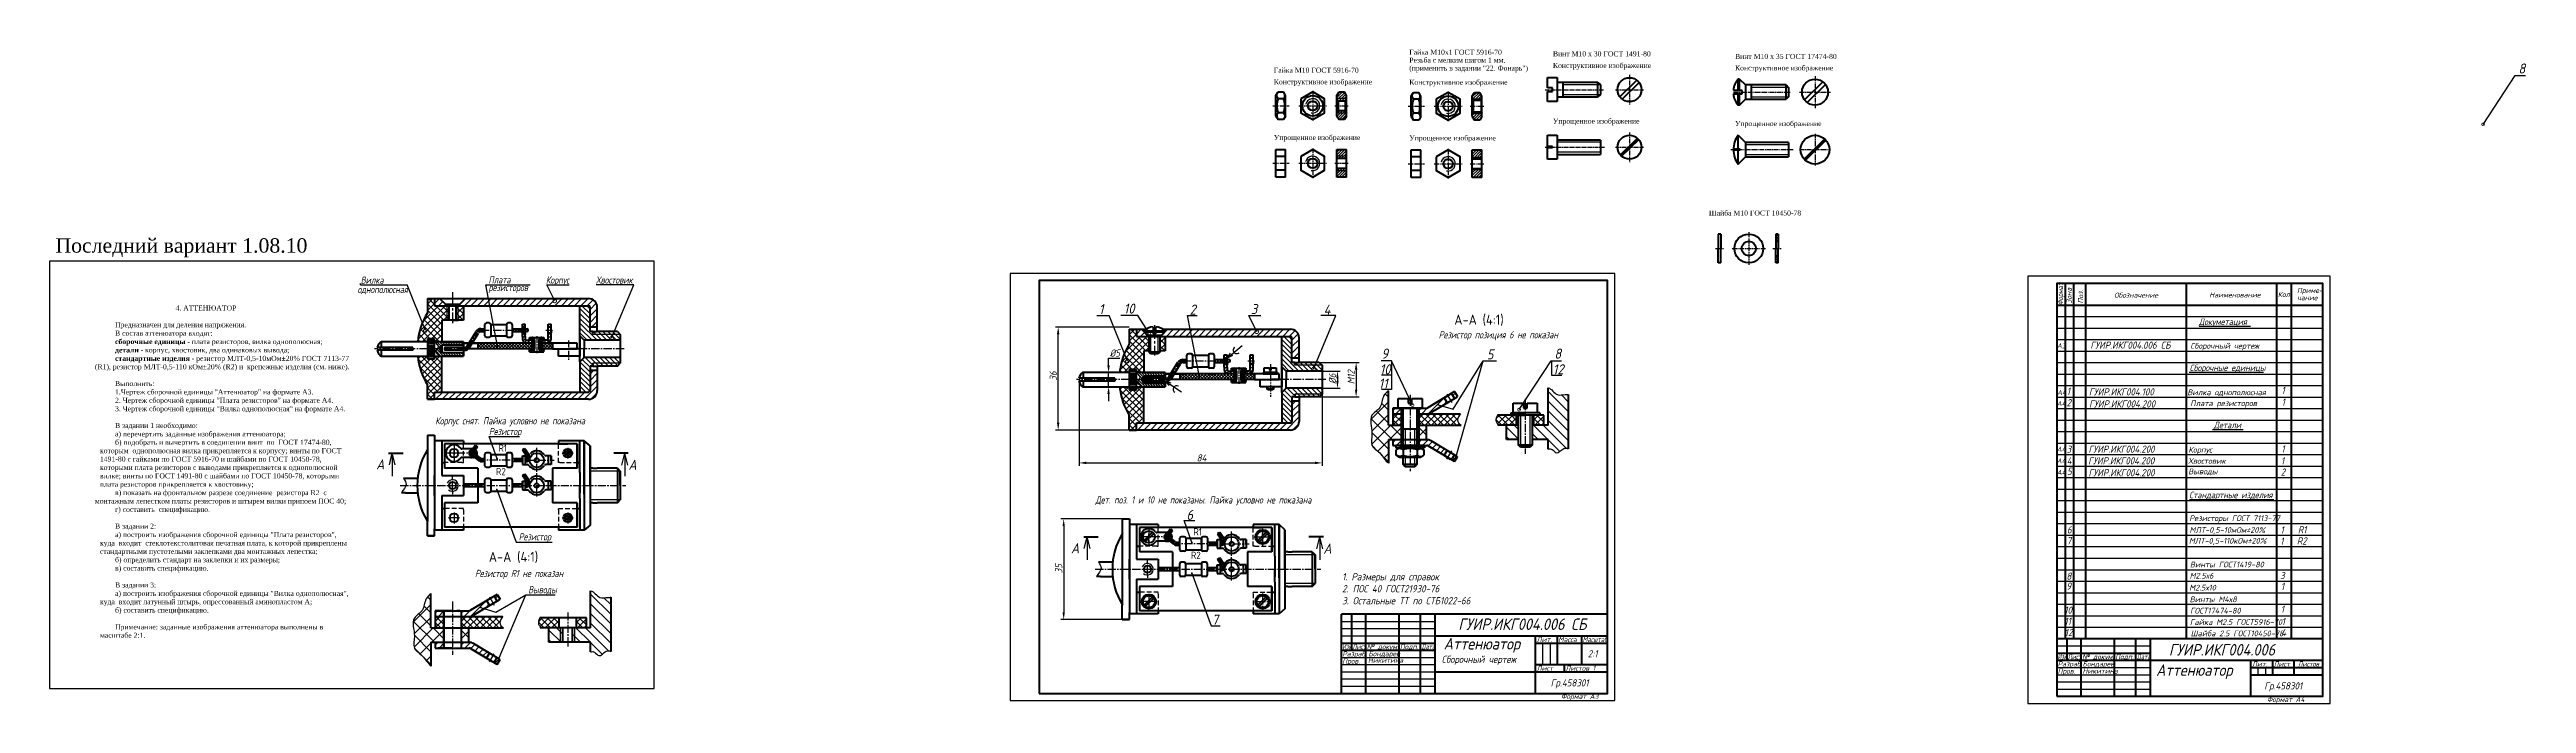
# Model space of a CAD drawing. Header units: millimetres. Extents: x 173 to 1894, y -5 to 450.
import ezdxf
from ezdxf import colors
from ezdxf.entities.mleader import LeaderData, LeaderLine
from ezdxf.math import Vec2, Vec3

# ---------------------------------------------------------------- set-up
doc = ezdxf.new("R2010")
doc.units = ezdxf.units.MM
doc.header["$LTSCALE"] = 0.5
for name, pattern in [('ACAD_ISO10W100', [18, 12, -3, 0, -3]), ('CENTER2', [28.575, 19.05, -3.175, 3.175, -3.175]), ('DASHDOT', [1, 0.5, -0.25, 0, -0.25]), ('осевая2', [28.575, 19.05, -3.175, 3.175, -3.175]), ('штриховая2', [9.525, 6.35, -3.175])]:
    doc.linetypes.add(name, pattern=pattern)
doc.layers.get('Defpoints').update_dxf_attribs({"color": 5})
doc.styles.add('ESKD', font='wwcade.shx', dxfattribs={"width": 0.8, "oblique": 15})
doc.styles.get("Standard").update_dxf_attribs({"font": 'isocpeui.ttf', "width": 0.9})
doc.styles.add('стиль1', font='times.ttf')
doc.dimstyles.new('ESKD_standart', dxfattribs={"dimtxt": 5, "dimasz": 5, "dimexe": 2, "dimexo": 0, "dimgap": 1, "dimtad": 1, "dimtoh": 1, "dimdec": 0, "dimzin": 1, "dimdsep": 46, "dimtxsty": 'Standard', "dimcen": 3, "dimdle": 1.25, "dimadec": 0, "dimazin": 0, "dimtfac": 1, "dimtdec": 0, "dimtmove": 0, "dimatfit": 3, "dimldrblk": 'DOT', "dimfxl": 1, "dimtvp": 1.5, "dimtolj": 1, "dimtzin": 1, "dimarcsym": 0})
doc.dimstyles.new('Standart 2', dxfattribs={"dimtxt": 5, "dimasz": 5, "dimexe": 2, "dimexo": 0, "dimgap": 1, "dimtad": 1, "dimtoh": 1, "dimdec": 0, "dimlfac": 0.5, "dimtxsty": 'Standard', "dimcen": 2.5, "dimadec": 0, "dimazin": 0, "dimtfac": 1, "dimtdec": 0, "dimtmove": 0, "dimatfit": 3, "dimldrblk": 'DOTSMALL', "dimfxl": 1, "dimarcsym": 0})
pattern_1 = [(45, (168.546, 1.1958), (-2.245064, 2.245064), [])]
pattern_2 = [(45, (169.0856, 13.586), (-2.245064, 2.245064), []), (135, (169.0856, 13.586), (-2.245064, -2.245064), [])]
pattern_3 = [(45, (156.737, -136.598), (-2.245064, 2.245064), [])]
pattern_4 = [(45, (656.2215, -20.1673), (-2.245064, 2.245064), [])]
pattern_5 = [(45, (834.3798, 154.5277), (-2.245064, 2.245064), []), (135, (834.3798, 154.5277), (-2.245064, -2.245064), [])]
pattern_6 = [(45, (822.0312, 4.3436), (-2.245064, 2.245064), [])]

msp = doc.modelspace()

# ---------------------------------------------------------------- texts
at = {"style": 'стиль1'}
for s, p in [('Гайка М10х1 ГОСТ 5916-70', (1117.8, 446.1)), ('Винт М10 х 30 ГОСТ 1491-80', (1217.6, 445)), ('Гайка М10 ГОСТ 5916-70', (1023.7, 433.6)), ('Резьба с мелким шагом 1 мм. ', (1117.8, 440.6)), ('(применить в задании "22. Фонарь")', (1117.8, 435)), ('Конструктивное изображение', (1217.6, 436.9)), ('Винт М10 х 35 ГОСТ 17474-80', (1344.1, 443.2)), ('Конструктивное изображение', (1344.1, 435.2)), ('Конструктивное изображение', (1023.7, 425.5)), ('Конструктивное изображение', (1117.8, 425.2)), ('Упрощенное изображение', (1217.6, 398.2)), ('Упрощенное изображение', (1344.1, 396.5)), ('Упрощенное изображение', (1023.7, 386.8)), ('Упрощенное изображение', (1117.8, 386.5)), ('Шайба М10 ГОСТ 10450-78', (1326, 334.3))]:
    msp.add_text(s, height=3.5, dxfattribs=at).set_placement(p)
at = {"color": 1, "lineweight": -3, "style": 'стиль1'}
msp.add_text('Последний вариант 1.08.10', height=10, dxfattribs=at).set_placement((177.2, 308.5))
at = {"color": 7, "lineweight": -3}
for s, height, width, p in [('однополюсная', 5, 0.8, (387.1, 280.4)), ('Вилка', 5, 0.8, (389.3, 286.9)), ('резисторов', 5, 0.8, (478.1, 281.8)), ('Плата', 5, 0.8, (478.1, 287.1)), ('Корпус', 5, 0.8, (518, 287)), ('Хвостовик', 5, 0.8, (552.8, 287)), ('Корпус снят. Пайка условно не показана', 5, 0.8, (441.1, 189.1)), ('Резистор', 5, 0.8, (478.4, 181.7)), ('A', 7, 0.9, (400, 157.8)), ('A', 7, 0.9, (575.3, 157.5)), ('Резистор', 5, 0.8, (499.1, 108.5)), ('Выводы', 5, 0.8, (505.7, 71.7))]:
    msp.add_text(s, height=height, dxfattribs=dict(at, width=width)).set_placement(p)
at = {"color": 7, "linetype": 'Continuous', "width": 0.8}
msp.add_text('Формат', height=3.5, rotation=90, dxfattribs=at).set_placement((1572, 272.1))
at = {"color": 7, "linetype": 'Continuous'}
for s, p in [('Зона', (1578, 273.1)), ('Поз.', (1586, 273.1))]:
    msp.add_text(s, height=3.5, rotation=90, dxfattribs=at).set_placement(p)
for s, p in [('Обозначение', (1607.6, 277.2)), ('Наименование', (1673.6, 277.4))]:
    msp.add_text(s, height=3.5, dxfattribs=at).set_placement(p)
for s, width, p in [('Кол.', 0.9, (1721.3, 277.7)), ('Приме-', 0.9, (1734.6, 280.5)), ('чание', 0.9, (1734.7, 275.4)), ('Изм.', 0.7, (1568.3, 25.8)), ('Разраб.', 0.9, (1568.3, 20.8)), ('Пров.', 0.9, (1568.3, 15.8)), ('Лист', 0.75, (1575.3, 25.8)), ('№ докум.', 0.9, (1585.3, 25.8)), ('Подп.', 0.9, (1608.3, 25.8)), ('Дата', 0.75, (1623.3, 25.8)), ('Лит.', 0.9, (1703.3, 20.8)), ('Лист', 0.9, (1718.3, 20.8)), ('Листов', 0.8, (1735.3, 20.8)), ('Формат А4', 0.9, (1713.7, -3.9))]:
    msp.add_text(s, height=3.5, dxfattribs=dict(at, width=width)).set_placement(p)
at = {"width": 0.9}
for s, height, p in [('1', 7, (902.2, 265.8)), ('2', 7, (965.2, 265.4)), ('3', 7, (1007.8, 265.8)), ('4', 7, (1058.3, 265.3)), ('Докуметация', 4.5, (1666.4, 258.2)), ('5', 7, (1171.7, 234.3)), ('ГУИР.ИКГ004.006 СБ', 5, (1591, 241.7)), ('Сборочный чертеж', 4, (1660.5, 241.7)), ('10', 7, (1097.3, 223.9)), ('12', 7, (1217.6, 223.9)), ('Сборочные единицы', 4.5, (1660, 226.2)), ('11', 7, (1096.5, 214)), ('ГУИР.ИКГ004.100', 5, (1590, 209.2)), ('Вилка однополюсная', 4, (1658.4, 209.4)), ('ГУИР.ИКГ004.200', 5, (1590.1, 200.8)), ('Плата резисторов', 4, (1660.4, 201.8)), ('Детали', 4.5, (1676.7, 186.4)), ('ГУИР.ИКГ004.200', 5, (1589.7, 169.4)), ('Корпус', 4, (1659.1, 169.5)), ('ГУИР.ИКГ004.200', 5, (1589.5, 161.3)), ('ГУИР.ИКГ004.200', 5, (1589.7, 153)), ('Хвостовик', 4, (1659, 161.7)), ('Выводы', 4, (1659, 154.4)), ('Стандартные изделия', 4.5, (1659.7, 137.8)), ('6', 7, (963, 122.7)), ('Резисторы ГОСТ 7113-77', 4, (1659.7, 121.9)), ('МЛТ-0,5-110кОм±20%%%', 4, (1659.5, 106.2)), ('МЛТ-0,5-10мОм±20%%%', 4, (1659.9, 113.7)), ('Винты ГОСТ1419-80', 4, (1660.2, 89.7)), ('М2.5х10', 4, (1659.7, 73.6)), ('Винты М4х8', 4, (1660, 65.5)), ('М2.5х6', 4, (1660, 81.9)), ('7', 7, (980.7, 49.9)), ('ГОСТ17474-80', 4, (1660.3, 57.6)), ('Гайка М2.5 ГОСТ5916-70', 4, (1660.2, 49.7)), ('Шайба 2.5 ГОСТ10450-78', 4, (1660.7, 41.8))]:
    msp.add_text(s, height=height, dxfattribs=at).set_placement(p)
at = {"color": 7, "linetype": 'Continuous', "lineweight": -3}
for s, height, width, p in [('А3', 3.5, 0.9, (1567.8, 242)), ('А4', 3.5, 0.9, (1567.9, 209.5)), ('2', 5, 0.9, (1574.5, 201.7)), ('1', 5, 0.9, (1574.6, 209.6)), ('1', 5, 0.9, (1723.8, 210.3)), ('1', 5, 0.9, (1723.9, 202.1)), ('А4', 3.5, 0.9, (1567.7, 201.9)), ('А4', 3.5, 0.9, (1567.7, 170.1)), ('3', 5, 0.9, (1574.5, 169.4)), ('1', 5, 0.9, (1723.7, 169.5)), ('А4', 3.5, 0.9, (1567.7, 162)), ('А4', 3.5, 0.9, (1567.7, 154)), ('4', 5, 0.9, (1574.6, 161.3)), ('5', 5, 0.9, (1574.8, 154)), ('2', 5, 0.9, (1723.3, 153.5)), ('1', 5, 0.9, (1723.4, 161.3)), ('6', 5, 0.9, (1574.7, 113.3)), ('7', 5, 0.9, (1574.6, 105.8)), ('1', 5, 0.9, (1722.9, 105.4)), ('1', 5, 0.9, (1723.1, 113.2)), ('R2', 5, 0.9, (1734.5, 105.6)), ('R1', 5, 0.9, (1735.2, 113.4)), ('8', 5, 0.9, (1574.4, 81.1)), ('3', 5, 0.9, (1722.8, 81.5)), ('9', 5, 0.9, (1574.3, 74.2)), ('1', 5, 0.9, (1723.4, 74)), ('ГУИР.ИКГ004.006 СБ', 8, 0.9, (1151.9, 46.2)), ('10', 5, 0.9, (1572.9, 57.5)), ('11', 5, 0.9, (1573, 49.8)), ('1', 5, 0.9, (1723.3, 58.1)), ('1', 5, 0.9, (1723.9, 49.5)), ('Изм.', 3.5, 0.7, (1071.3, 32.8)), ('Лист', 3.5, 0.75, (1078.3, 32.8)), ('№ докум.', 3.5, 0.9, (1088.3, 32.8)), ('Подп.', 3.5, 0.9, (1111.3, 32.8)), ('Дата', 3.5, 0.75, (1126.3, 32.8)), ('Аттенюатор', 8, 0.9, (1141.7, 32.6)), ('Лит.', 3.5, 0.9, (1206.3, 37.8)), ('Масса', 3.5, 0.9, (1221.3, 37.8)), ('Масштаб', 3.5, 0.8, (1238.3, 37.8)), ('12', 5, 0.9, (1573.2, 41.9)), ('ГУИР.ИКГ004.006 ', 8, 0.9, (1645.6, 28.4)), ('4', 5, 0.9, (1723.6, 41.9)), ('Разраб.', 3.5, 0.9, (1071.3, 27.8)), ('Пров.', 3.5, 0.9, (1071.3, 22.8)), ('Никитина', 3.5, 0.9, (1089.1, 23.4)), ('Бондарев', 3.5, 0.9, (1089.4, 27.9)), ('Сборочный чертеж', 5, 0.9, (1140.3, 23.3)), ('Лист', 3.5, 0.9, (1206.3, 17.8)), ('Листов', 3.5, 0.9, (1226.3, 17.8)), ('2:1', 5, 0.9, (1241.8, 27.1)), ('1', 3.5, 0.9, (1245.2, 18)), ('Бондарев', 3.5, 0.9, (1585.6, 20.8)), ('Никитина', 3.5, 0.9, (1585.6, 15.9)), ('Аттенюатор', 8, 0.9, (1636.7, 14.3)), ('Гр.458301', 5, 0.9, (1216, 6.9)), ('Гр.458301', 5, 0.9, (1711.8, 4.8))]:
    msp.add_text(s, height=height, dxfattribs=dict(at, width=width)).set_placement(p)
at = {"lineweight": -3}
for s, height, width, p in [('Дет. поз. 1 и 10 не показаны. Пайка условно не показана', 5, 0.8, (899.8, 134.1)), ('A', 7, 0.9, (882.8, 99.5)), ('A', 7, 0.9, (1058.1, 99.2))]:
    msp.add_text(s, height=height, dxfattribs=dict(at, width=width)).set_placement(p)
at = {"color": 7, "linetype": 'Continuous', "lineweight": 70, "width": 0.9}
msp.add_text('Формат А3', height=3.5, dxfattribs=at).set_placement((1223.3, -1.7))
at = {"color": 7, "insert": (204.6, 277.6), "char_height": 3.5, "width": 174.971, "attachment_point": 1, "style": 'стиль1'}
msp.add_mtext('{\\fTimes New Roman|b0|i0|c204|p18;^I^I^I^I\\P^I^I^I^I4. АТТЕНЮАТОР\\P\\P^IПредназначен для деления напряжения.\\P^IВ состав аттенюатора входят:\\P^I\\fTimes New Roman|b1|i0|c204|p18;сборочные единицы\\fTimes New Roman|b0|i0|c204|p18; - плата} {\\fTimes New Roman|b0|i0|c204|p18;резисторов, вилка однополюсная;\\P^I\\fTimes New Roman|b1|i0|c204|p18;детали\\fTimes New Roman|b0|i0|c204|p18; - корпус, хвостовик, два одинаковых вывода;\\P\\pi-3.5,l3.5;^I\\fTimes New Roman|b1|i0|c204|p18;стандартные изделия \\fTimes New Roman|b0|i0|c204|p18;- резистор МЛТ-0,5-10мОм}±{\\fTimes New Roman|b0|i0|c204|p18;20}%{\\fTimes New Roman|b0|i0|c204|p18; ГОСТ 7113-77 (}R1), {\\fTimes New Roman|b0|i0|c204|p18;резистор МЛТ-0,5-110 кОм}±{\\fTimes New Roman|b0|i0|c204|p18;20}%{\\fTimes New Roman|b0|i0|c204|p18; }(R2){\\fTimes New Roman|b0|i0|c204|p18; и } {\\fTimes New Roman|b0|i0|c204|p18;крепежные изделия (см. ниже).\\P\\pi0,l0;\\P^IВыполнить:\\P^I1.Чертеж сборочной единицы "Аттенюатор" на формате А3.\\P^I2. Чертеж сборочной единицы "Плата резисторов" на формате А4.\\P^I3. Чертеж сборочной единицы "Вилка однополюсная" на формате А4.\\P\\P^IВ задании 1 необходимо:\\P^Iа) перечертить заданные изображения аттенюатора;\\P\\pi-3.5,l3.5;^Iб) подобрать и вычертить в соединении винт  по  ГОСТ 17474-80,  которым  однополюсная вилка прикрепляется к корпусу; винты по ГОСТ 1491-80 с гайками по ГОСТ 5916-70 и шайбами по ГОСТ 10450-78, которыми плата резисторов с выводами прикрепляется к однополюсной вилке; винты по ГОСТ 1491-80 с шайбами по ГОСТ 10450-78, которыми  плата резисторов прикрепляется к хвостовику;\\P^Iв) показать на фронтальном разрезе соединение  резистора }R2{\\fTimes New Roman|b0|i0|c204|p18; } {\\fTimes New Roman|b0|i0|c204|p18;с  монтажным лепестком платы резисторов и штырем вилки припоем ПОС 40;\\P\\pi0,l0;^Iг) составить  спецификацию.\\P\\P^IВ задании 2:\\P\\pi-3.5,l3.5;^Iа) построить изображения сборочной единицы "Плата резисторов", куда  входит  стеклотекстолитовая печатная плата, к которой прикреплены стандартными пустотелыми заклепками два монтажных лепестка; \\P\\pi0,l0;^Iб) определить стандарт на заклепки и их размеры;\\P^Iв) составить спецификацию.\\P\\P^IВ задании 3:\\P\\pi-3.5,l3.5;^Iа) построить изображения сборочной единицы "Вилка однополюсная", куда  входит латунный штырь, опрессованный аминопластом А;\\P\\pi0,l0;^Iб) составить спецификацию.\\P^I\\P^IПримечание: заданные изображения аттенюатора выполнены в \\P\\pl3.5;масштабе 2:1.\\P\\pl0;^I^I^I}', dxfattribs=at)
at = {"lineweight": -3, "insert": (1149.1, 265.4), "char_height": 7, "width": 55, "attachment_point": 1}
msp.add_mtext('{\\fISOCPEUR|b0|i0|c204|p34;A-А (4:1)}', dxfattribs=at)
at = {"color": 7, "lineweight": -3, "char_height": 5, "attachment_point": 1, "style": 'ESKD'}
for s, insert in [('{\\fISOCPEUR|b0|i0|c204|p34;Резистор позиция 6\\fISOCPEUR|b0|i0|c0|p34; \\fISOCPEUR|b0|i0|c204|p34;не показан}', (1138.2, 253.9)), ('{\\fISOCPEUR|b0|i0|c204|p34;Резистор \\fISOCPEUR|b0|i0|c0|p34;R1 не показан}', (468.6, 88))]:
    msp.add_mtext(s, dxfattribs=dict(at, insert=insert))
at = {"color": 7, "lineweight": -3, "char_height": 5, "attachment_point": 1}
for s, insert in [('{\\fISOCPEUR|b0|i0|c0|p34;R1}', (485, 175.1)), ('{\\fISOCPEUR|b0|i0|c0|p34;R2}', (483.3, 158.8))]:
    msp.add_mtext(s, dxfattribs=dict(at, insert=insert))
at = {"lineweight": -3, "char_height": 5, "attachment_point": 1}
for s, insert in [('{\\fISOCPEUR|b0|i0|c0|p34;R1}', (967.8, 116.9)), ('{\\fISOCPEUR|b0|i0|c0|p34;R2}', (966.1, 100.6))]:
    msp.add_mtext(s, dxfattribs=dict(at, insert=insert))
at = {"color": 7, "lineweight": -3, "insert": (478.3, 100.5), "char_height": 7, "width": 55, "attachment_point": 1}
msp.add_mtext('{\\fISOCPEUR|b0|i0|c204|p34;A-А (4:1)}', dxfattribs=at)
at = {"insert": (1071.2, 85.7), "char_height": 5, "attachment_point": 1}
msp.add_mtext_dynamic_manual_height_columns('1. Размеры для справок\\P2. ПОС 40 ГОСТ21930-76\\P3. Остальные ТТ по СТБ1022-66', width=135.132, gutter_width=35, heights=[0], dxfattribs=at)

# ---------------------------------------------------------------- blocks, each defined once
blk = doc.blocks.new('_DotSmall')
at = {"color": 0, "linetype": 'ByBlock', "const_width": 0.5}
blk.add_lwpolyline([(-0.0625, 0, 1), (0.0625, 0, 1)], format="xyb", close=True, dxfattribs=at)
blk = doc.blocks.new('122')
at = {"linetype": 'CENTER2', "lineweight": -3, "ltscale": 0.35}
for p, q in [((-10.7, 0), (10.7, 0)), ((0, 11.1), (0, -11.1))]:
    blk.add_line(p, q, dxfattribs=at)
at = {"color": 7, "lineweight": 60}
for p, q in [((-7.2, -5.4), (5.5, 7.1)), ((-5.5, -7.1), (7.2, 5.4))]:
    blk.add_line(p, q, dxfattribs=at)
blk.add_circle((0, 0), 9, dxfattribs=at)
blk = doc.blocks.new('124')
h = blk.add_hatch(color=256)
h.paths.add_polyline_path([(7.5, 6.6, 0.030592), (6.7, 7.4), (0, 0.9), (0, 0), (0.9, 0)])
h.paths.add_polyline_path([(0, -0.9), (0, 0), (-0.9, 0), (-7.5, -6.6, 0.030592), (-6.7, -7.4)])
h.paths.add_polyline_path([(0, 0.9), (-0.9, 0), (0, 0)])
h.paths.add_polyline_path([(0.9, 0), (0, 0), (0, -0.9)])
at = {"linetype": 'CENTER2', "lineweight": -3, "ltscale": 0.35}
for p, q in [((-10.7, 0), (10.7, 0)), ((0, 11.1), (0, -11.1))]:
    blk.add_line(p, q, dxfattribs=at)
at = {"lineweight": 60}
for p, q in [((-7.5, -6.6), (6.7, 7.4)), ((-6.7, -7.4), (7.5, 6.6))]:
    blk.add_line(p, q, dxfattribs=at)
at = {"color": 7, "lineweight": 60}
blk.add_circle((0, 0), 9.98, dxfattribs=at)
blk = doc.blocks.new('123')
h = blk.add_hatch(color=256)
h.paths.add_polyline_path([(-3.5, 5.4), (-8.3, 5.4, 0.006023), (-8.3, 5), (-3.5, 5)])
h.paths.add_polyline_path([(-3.5, 5), (-8.3, 5, 0.006023), (-8.3, 4.6), (-3.5, 4.6)])
at = {"linetype": 'CENTER2', "lineweight": -3, "ltscale": 0.35}
blk.add_line((-10.2, 5), (33.2, 5), dxfattribs=at)
at = {"lineweight": 60}
for p, q in [((-3.5, 5.4), (-8.3, 5.4)), ((-3.5, 4.6), (-8.3, 4.6)), ((-3.5, 4.6), (-3.5, 5.4)), ((30, 10), (0, 10)), ((0, 0), (30, 0)), ((30, 10), (30, 0))]:
    blk.add_line(p, q, dxfattribs=at)
at = {"color": 7, "lineweight": 60}
for p, q in [((-5, 5.4), (-5, 15)), ((-5, 15), (0, 10)), ((-5, -5), (-5, 4.6)), ((-5, -5), (0, 0)), ((0, 10), (0, 0))]:
    blk.add_line(p, q, dxfattribs=at)
at = {"lineweight": -3}
for p, q in [((30, 8.3), (0, 8.3)), ((0, 1.7), (30, 1.7))]:
    blk.add_line(p, q, dxfattribs=at)
at = {"color": 7, "lineweight": 60}
for start, end in [(143.0594, 180), (180, 216.9406)]:
    blk.add_arc((8.3, 5), 16.6, start, end, dxfattribs=at)
blk = doc.blocks.new('121')
at = {"color": 7, "lineweight": 60}
for p, q in [((-2.2, 6.2), (-8.3, 6.2)), ((-8.3, 3.7), (-2.2, 3.7)), ((-5, 6.2), (-5, 14)), ((-4, 14), (-5, 14)), ((-5, -4), (-5, 3.7)), ((-4, 14), (0, 10)), ((-4, 6.2), (-4, 14)), ((-4, -4), (-4, 3.7)), ((-4, -4), (0, 0)), ((-2.2, 3.7), (-2.2, 6.2)), ((-4, -4), (-5, -4))]:
    blk.add_line(p, q, dxfattribs=at)
at = {"linetype": 'CENTER2', "lineweight": -3, "ltscale": 0.35}
blk.add_line((-8.3, 5), (31.7, 5), dxfattribs=at)
at = {"lineweight": 60}
for p, q in [((28.3, 10), (0, 10)), ((0, 10), (0, 0)), ((0, 0), (28.3, 0)), ((4, 10), (4, 0)), ((28.3, 0), (28.3, 10)), ((28.3, 10), (30, 8.3)), ((30, 1.7), (28.3, 0)), ((30, 8.3), (30, 1.7))]:
    blk.add_line(p, q, dxfattribs=at)
at = {"lineweight": -3}
for p, q in [((30, 8.3), (4, 8.3)), ((4, 1.7), (30, 1.7))]:
    blk.add_line(p, q, dxfattribs=at)
at = {"color": 7, "lineweight": 60}
for centre, start, end in [((2.9, 6.1), 134.8378, 179.2056), ((2.9, 3.9), 180.7944, 225.1622)]:
    blk.add_arc(centre, 11.1, start, end, dxfattribs=at)
blk = doc.blocks.new('136')
at = {"linetype": 'осевая2', "lineweight": -3, "ltscale": 0.35}
for p, q in [((-9.7, 0), (9.7, 0)), ((0, 10.3), (0, -10.3))]:
    blk.add_line(p, q, dxfattribs=at)
at = {"color": 7, "lineweight": 60}
blk.add_lwpolyline([(-8.3, 4.8), (-8.3, -4.8), (0, -9.6), (8.3, -4.8), (8.3, 4.8), (0, 9.6)], close=True, dxfattribs=at)
for radius in [7.11, 3.33]:
    blk.add_circle((0, 0), radius, dxfattribs=at)
at = {"color": 7, "lineweight": -3}
blk.add_arc((0, 0), 5, 256.9745, 168.5103, dxfattribs=at)
blk = doc.blocks.new('137')
at = {"lineweight": -3}
h = blk.add_hatch(dxfattribs=at)
h.set_pattern_fill('ANSI31', scale=0.416667, style=0)
h.set_pattern_definition([(45, (-396.0437, -171.6667), (-0.9354433, 0.9354433), [])])
h.paths.add_polyline_path([(0, 5), (0, 7.1), (-1.4, 9.6), (-5.2, 9.6), (-6.7, 7.1), (-6.7, 5)])
h.paths.add_polyline_path([(-0.9, 3.3), (0, 5), (-6.7, 5), (-5.7, 3.3)])
h.paths.add_polyline_path([(-6.7, -5), (0, -5), (-0.9, -3.3), (-6.7, -3.3)])
h.paths.add_polyline_path([(-1.4, -9.6), (0, -7.1), (0, -5), (-6.7, -5), (-6.7, -7.1), (-5.2, -9.6)])
at = {"color": 7, "lineweight": 60}
for p, q in [((-6.7, 7.1), (-5.2, 9.6)), ((-6.7, 0), (-6.7, 7.1)), ((-5.7, 3.3), (-6.7, 5)), ((-6.7, -7.1), (-6.7, 0)), ((-0.9, 3.3), (-5.7, 3.3)), ((-5.7, 3.3), (-5.7, -3.3)), ((-5.2, 9.6), (-1.4, 9.6)), ((0, 7.1), (-1.4, 9.6)), ((-0.9, 3.3), (0, 5)), ((-0.9, 3.3), (-0.9, -3.3)), ((0, 0), (0, 7.1)), ((0, -7.1), (0, 0)), ((-5.7, -3.3), (-6.7, -5)), ((-6.7, -7.1), (-5.2, -9.6)), ((-5.7, -3.3), (-0.9, -3.3)), ((-1.4, -9.6), (-5.2, -9.6)), ((0, -7.1), (-1.4, -9.6)), ((-0.9, -3.3), (0, -5))]:
    blk.add_line(p, q, dxfattribs=at)
at = {"color": 7, "lineweight": -3}
for p, q in [((0, 5), (-6.7, 5)), ((-6.7, -5), (0, -5))]:
    blk.add_line(p, q, dxfattribs=at)
at = {"color": 7}
blk.add_line((-5.7, 3.3), (-0.9, 3.3), dxfattribs=at)
at = {"linetype": 'осевая2', "lineweight": -3, "ltscale": 0.35}
blk.add_line((-8.2, 0), (1.8, 0), dxfattribs=at)
blk = doc.blocks.new('139')
at = {"linetype": 'осевая2', "lineweight": -3, "ltscale": 0.35}
for p, q in [((-9.7, 0), (9.7, 0)), ((0, 10.3), (0, -10.3))]:
    blk.add_line(p, q, dxfattribs=at)
at = {"color": 7, "lineweight": 60}
blk.add_lwpolyline([(-8.3, 4.8), (-8.3, -4.8), (0, -9.6), (8.3, -4.8), (8.3, 4.8), (0, 9.6)], close=True, dxfattribs=at)
blk.add_circle((0, 0), 3.33, dxfattribs=at)
at = {"color": 7, "lineweight": -3}
blk.add_arc((0, 0), 5, 256.9745, 168.5103, dxfattribs=at)
blk = doc.blocks.new('140')
at = {"lineweight": -3}
h = blk.add_hatch(dxfattribs=at)
h.set_pattern_fill('ANSI31', scale=0.416667, style=0)
h.set_pattern_definition([(45, (-42.348, -2e-14), (-0.935443, 0.935443), [])])
h.paths.add_polyline_path([(0, 9.6), (-6.7, 9.6), (-6.7, 5), (0, 5)])
h.paths.add_polyline_path([(0, 5), (-6.7, 5), (-6.7, 3.3), (0, 3.3)])
h.paths.add_polyline_path([(0, -3.3), (-6.7, -3.3), (-6.7, -5), (0, -5)])
h.paths.add_polyline_path([(0, -5), (-6.7, -5), (-6.7, -9.6), (0, -9.6)])
at = {"linetype": 'осевая2', "lineweight": -3, "ltscale": 0.35}
blk.add_line((-8.2, 0), (1.8, 0), dxfattribs=at)
at = {"color": 7, "lineweight": 60}
for p, q in [((-6.7, 0), (-6.7, 9.6)), ((-6.7, 9.6), (0, 9.6)), ((0, 3.3), (-6.7, 3.3)), ((-6.7, -9.6), (-6.7, 0)), ((0, 0), (0, 9.6)), ((0, -9.6), (0, 0)), ((-6.7, -3.3), (0, -3.3)), ((0, -9.6), (-6.7, -9.6))]:
    blk.add_line(p, q, dxfattribs=at)
at = {"color": 7, "lineweight": -3}
for p, q in [((0, 5), (-6.7, 5)), ((-6.7, -5), (0, -5))]:
    blk.add_line(p, q, dxfattribs=at)
at = {"color": 7}
blk.add_line((-5.7, 3.3), (-0.9, 3.3), dxfattribs=at)
blk = doc.blocks.new('138')
at = {"linetype": 'осевая2', "lineweight": -3, "ltscale": 0.35}
blk.add_line((-8.9, 0), (2.4, 0), dxfattribs=at)
at = {"color": 7, "lineweight": 60}
for p, q in [((-6.7, 0), (-6.7, 9.6)), ((-6.7, 9.6), (0, 9.6)), ((0, 4.8), (-6.7, 4.8)), ((-6.7, -9.6), (-6.7, 0)), ((0, 0), (0, 9.6)), ((0, -9.6), (0, 0)), ((0, -4.8), (-6.7, -4.8)), ((0, -9.6), (-6.7, -9.6))]:
    blk.add_line(p, q, dxfattribs=at)
blk = doc.blocks.new('142')
at = {"linetype": 'осевая2', "lineweight": -3, "ltscale": 0.35}
for p, q in [((-9.7, 0), (9.7, 0)), ((0, 10.3), (0, -10.3))]:
    blk.add_line(p, q, dxfattribs=at)
at = {"color": 7, "lineweight": 60}
blk.add_lwpolyline([(-8.3, 4.8), (-8.3, -4.8), (0, -9.6), (8.3, -4.8), (8.3, 4.8), (0, 9.6)], close=True, dxfattribs=at)
for radius in [7.11, 3.33]:
    blk.add_circle((0, 0), radius, dxfattribs=at)
at = {"color": 7, "lineweight": -3}
blk.add_arc((0, 0), 5, 256.9745, 168.5103, dxfattribs=at)
blk = doc.blocks.new('141')
at = {"linetype": 'осевая2', "lineweight": -3, "ltscale": 0.35}
blk.add_line((-8.9, 0), (2.4, 0), dxfattribs=at)
at = {"color": 7, "lineweight": 60}
for p, q in [((-6.7, 7.1), (-5.2, 9.6)), ((-6.7, 0), (-6.7, 7.1)), ((-6.7, -7.1), (-6.7, 0)), ((-5.2, 9.6), (-1.4, 9.6)), ((-1.4, 4.8), (-5.2, 4.8)), ((0, 7.1), (-1.4, 9.6)), ((0, 0), (0, 7.1)), ((0, -7.1), (0, 0)), ((-6.7, -7.1), (-5.2, -9.6)), ((-1.4, -4.8), (-5.2, -4.8)), ((-1.4, -9.6), (-5.2, -9.6)), ((0, -7.1), (-1.4, -9.6))]:
    blk.add_line(p, q, dxfattribs=at)
for centre, start, end in [((7.1, 0), 158.6879, 201.3121), ((-13.8, 0), 338.6879, 21.3121)]:
    blk.add_arc(centre, 13.2, start, end, dxfattribs=at)
for points in [[(-5.2, 4.8), (-6, 6.3), (-6.1, 7.3), (-5.9, 8.3), (-5.5, 9.1)], [(-1.4, 4.8), (-0.6, 6.3), (-0.5, 7.3), (-0.8, 8.3), (-1.1, 9.1)], [(-5.2, -4.8), (-6, -6.3), (-6.1, -7.3), (-5.9, -8.3), (-5.5, -9.1)], [(-1.4, -4.8), (-0.6, -6.3), (-0.5, -7.3), (-0.8, -8.3), (-1.1, -9.1)]]:
    blk.add_spline(points, degree=3, dxfattribs=at)
blk = doc.blocks.new('145')
at = {"linetype": 'осевая2', "lineweight": -3, "ltscale": 0.35}
for p, q in [((-9.7, 0), (9.7, 0)), ((0, 10.3), (0, -10.3))]:
    blk.add_line(p, q, dxfattribs=at)
at = {"color": 7, "lineweight": 60}
blk.add_lwpolyline([(-8.3, 4.8), (-8.3, -4.8), (0, -9.6), (8.3, -4.8), (8.3, 4.8), (0, 9.6)], close=True, dxfattribs=at)
blk.add_circle((0, 0), 3.33, dxfattribs=at)
at = {"color": 7, "lineweight": -3}
blk.add_arc((0, 0), 5, 256.9745, 168.5103, dxfattribs=at)
blk = doc.blocks.new('144')
at = {"linetype": 'осевая2', "lineweight": -3, "ltscale": 0.35}
blk.add_line((-8.9, 0), (2.4, 0), dxfattribs=at)
at = {"color": 7, "lineweight": 60}
for p, q in [((-6.7, 0), (-6.7, 9.6)), ((-6.7, 9.6), (0, 9.6)), ((0, 4.8), (-6.7, 4.8)), ((-6.7, -9.6), (-6.7, 0)), ((0, 0), (0, 9.6)), ((0, -9.6), (0, 0)), ((0, -4.8), (-6.7, -4.8)), ((0, -9.6), (-6.7, -9.6))]:
    blk.add_line(p, q, dxfattribs=at)
blk = doc.blocks.new('143')
at = {"lineweight": -3}
h = blk.add_hatch(dxfattribs=at)
h.set_pattern_fill('ANSI31', scale=0.416667, style=0)
h.set_pattern_definition([(45, (-396.0437, -171.6667), (-0.9354433, 0.9354433), [])])
h.paths.add_polyline_path([(0, 5), (0, 7.1), (-1.4, 9.6), (-5.2, 9.6), (-6.7, 7.1), (-6.7, 5)])
h.paths.add_polyline_path([(-1.4, -9.6), (0, -7.1), (0, -5), (-6.7, -5), (-6.7, -7.1), (-5.2, -9.6)])
h.paths.add_polyline_path([(-0.6, -4), (-6.1, -4), (-6.1, -3.3), (-6.7, -3.3), (-6.7, -5), (0, -5)])
h.paths.add_polyline_path([(-6.1, 4), (-0.6, 4), (0, 5), (-6.7, 5)])
at = {"color": 5, "linetype": 'осевая2', "lineweight": -3, "ltscale": 0.35}
blk.add_line((-8.2, 0), (1.8, 0), dxfattribs=at)
at = {"color": 7, "lineweight": 60}
for p, q in [((-6.7, 7.1), (-5.2, 9.6)), ((-6.7, 0), (-6.7, 7.1)), ((-6.1, 4), (-6.7, 5)), ((-6.7, -7.1), (-6.7, 0)), ((-0.6, 4), (-6.1, 4)), ((-6.1, 4), (-6.1, -4)), ((-5.2, 9.6), (-1.4, 9.6)), ((0, 7.1), (-1.4, 9.6)), ((-0.6, 4), (0, 5)), ((-0.6, 4), (-0.6, -4)), ((0, 0), (0, 7.1)), ((0, -7.1), (0, 0)), ((-6.1, -4), (-6.7, -5)), ((-6.7, -7.1), (-5.2, -9.6)), ((-6.1, -4), (-0.6, -4)), ((-1.4, -9.6), (-5.2, -9.6)), ((0, -7.1), (-1.4, -9.6)), ((-0.6, -4), (0, -5))]:
    blk.add_line(p, q, dxfattribs=at)
at = {"color": 7, "lineweight": -3}
for p, q in [((0, 5), (-6.7, 5)), ((-6.7, -5), (0, -5))]:
    blk.add_line(p, q, dxfattribs=at)
blk = doc.blocks.new('146')
at = {"lineweight": -3}
h = blk.add_hatch(dxfattribs=at)
h.set_pattern_fill('ANSI31', scale=0.416667, style=0)
h.set_pattern_definition([(45, (-42.348, -3e-13), (-0.935443, 0.935443), [])])
h.paths.add_polyline_path([(0, 9.6), (-6.7, 9.6), (-6.7, 5), (0, 5)])
h.paths.add_polyline_path([(0, 5), (-6.7, 5), (-6.7, 3.3), (0, 3.3)])
h.paths.add_polyline_path([(0, -3.3), (-6.7, -3.3), (-6.7, -5), (0, -5)])
h.paths.add_polyline_path([(0, -5), (-6.7, -5), (-6.7, -9.6), (0, -9.6)])
at = {"color": 7, "lineweight": 60}
for p, q in [((-6.7, 0), (-6.7, 9.6)), ((-6.7, 9.6), (0, 9.6)), ((0, 3.3), (-6.7, 3.3)), ((-6.7, -9.6), (-6.7, 0)), ((0, 0), (0, 9.6)), ((0, -9.6), (0, 0)), ((-6.7, -3.3), (0, -3.3)), ((0, -9.6), (-6.7, -9.6))]:
    blk.add_line(p, q, dxfattribs=at)
at = {"color": 7, "lineweight": -3}
for p, q in [((0, 4.3), (-6.7, 4.3)), ((0, -4.3), (-6.7, -4.3))]:
    blk.add_line(p, q, dxfattribs=at)
at = {"color": 7}
blk.add_line((-5.7, 3.3), (-0.9, 3.3), dxfattribs=at)
at = {"linetype": 'осевая2', "lineweight": -3, "ltscale": 0.35}
blk.add_line((-8.2, 0), (1.8, 0), dxfattribs=at)
blk = doc.blocks.new('135')
at = {"color": 7, "lineweight": 60}
for p, q in [((-6.7, 7.1), (-5.2, 9.6)), ((-6.7, 0), (-6.7, 7.1)), ((-6.7, -7.1), (-6.7, 0)), ((-5.2, 9.6), (-1.4, 9.6)), ((-1.4, 4.8), (-5.2, 4.8)), ((0, 7.1), (-1.4, 9.6)), ((0, 0), (0, 7.1)), ((0, -7.1), (0, 0)), ((-6.7, -7.1), (-5.2, -9.6)), ((-1.4, -4.8), (-5.2, -4.8)), ((-1.4, -9.6), (-5.2, -9.6)), ((0, -7.1), (-1.4, -9.6))]:
    blk.add_line(p, q, dxfattribs=at)
at = {"linetype": 'осевая2', "lineweight": -3, "ltscale": 0.35}
blk.add_line((-8.9, 0), (2.4, 0), dxfattribs=at)
at = {"color": 7, "lineweight": 60}
for centre, start, end in [((7.1, 0), 158.6879, 201.3121), ((-13.8, 0), 338.6879, 21.3121)]:
    blk.add_arc(centre, 13.2, start, end, dxfattribs=at)
for points in [[(-5.2, 4.8), (-6, 6.3), (-6.1, 7.3), (-5.9, 8.3), (-5.5, 9.1)], [(-1.4, 4.8), (-0.6, 6.3), (-0.5, 7.3), (-0.8, 8.3), (-1.1, 9.1)], [(-5.2, -4.8), (-6, -6.3), (-6.1, -7.3), (-5.9, -8.3), (-5.5, -9.1)], [(-1.4, -4.8), (-0.6, -6.3), (-0.5, -7.3), (-0.8, -8.3), (-1.1, -9.1)]]:
    blk.add_spline(points, degree=3, dxfattribs=at)
blk = doc.blocks.new('161')
at = {"linetype": 'CENTER2', "lineweight": -3, "ltscale": 0.35}
for p, q in [((-11.5, 0), (11.5, 0)), ((0, 11.4), (0, -11.4))]:
    blk.add_line(p, q, dxfattribs=at)
at = {"lineweight": 60}
for radius in [10, 5]:
    blk.add_circle((0, 0), radius, dxfattribs=at)
blk = doc.blocks.new('162')
at = {"lineweight": -3}
h = blk.add_hatch(dxfattribs=at)
h.set_pattern_fill('ANSI31', scale=0.416667, style=0)
h.set_pattern_definition([(45, (-393.021, -171.6667), (-0.9354433, 0.9354433), [])])
h.paths.add_polyline_path([(0, 10), (-1.7, 10), (-1.7, 5), (0, 5)])
h.paths.add_polyline_path([(0, -5), (-1.7, -5), (-1.7, -10), (0, -10)])
at = {"linetype": 'CENTER2', "lineweight": -3, "ltscale": 0.35}
blk.add_line((-3.7, 0), (2, 0), dxfattribs=at)
at = {"lineweight": 60}
for p, q in [((0, 10), (-1.7, 10)), ((-1.7, 10), (-1.7, 0)), ((-1.7, 5), (0, 5)), ((-1.7, -10), (-1.7, 0)), ((0, 10), (0, 0)), ((0, -10), (0, 0)), ((-1.7, -5), (0, -5)), ((0, -10), (-1.7, -10))]:
    blk.add_line(p, q, dxfattribs=at)
blk = doc.blocks.new('160')
at = {"linetype": 'CENTER2', "lineweight": -3, "ltscale": 0.35}
blk.add_line((-3.7, 0), (2, 0), dxfattribs=at)
at = {"lineweight": 60}
for p, q in [((0, 10), (-1.7, 10)), ((-1.7, 10), (-1.7, 0)), ((-1.7, -10), (-1.7, 0)), ((0, 10), (0, 0)), ((0, -10), (0, 0)), ((0, -10), (-1.7, -10))]:
    blk.add_line(p, q, dxfattribs=at)
blk = doc.blocks.new('_Open30')
at = {"color": 0, "linetype": 'ByBlock', "lineweight": -2}
for p, q in [((-1, 0.27), (0, 0)), ((0, 0), (-1, -0.27)), ((0, 0), (-1, 0))]:
    blk.add_line(p, q, dxfattribs=at)
blk = doc.blocks.new('*D111')
at = {"color": 0, "lineweight": -2, "transparency": 16777216}
for p, q in [((888.4, 220.2), (888.4, 160.3)), ((1057.3, 220.2), (1057.3, 160.3)), ((893.4, 162.3), (1052.3, 162.3))]:
    blk.add_line(p, q, dxfattribs=at)
at = {"color": 0, "transparency": 16777216}
for points in [[(893.4, 163.2), (893.4, 161.5), (888.4, 162.3)], [(1052.3, 163.2), (1052.3, 161.5), (1057.3, 162.3)]]:
    blk.add_solid(points, dxfattribs=at)
at = {"layer": 'Defpoints', "color": 0, "transparency": 16777216}
for p in [(888.4, 220.2), (1057.3, 220.2), (1057.3, 162.3)]:
    blk.add_point(p, dxfattribs=at)
at = {"color": 0, "transparency": 16777216, "insert": (973.5, 165.8), "char_height": 5, "attachment_point": 5}
blk.add_mtext('84', dxfattribs=at)
blk = doc.blocks.new('*D112')
at = {"color": 0, "lineweight": -2, "transparency": 16777216}
for p, q in [((923.3, 256.8), (871.9, 256.8)), ((873.9, 190.2), (873.9, 251.8)), ((923.3, 185.2), (871.9, 185.2))]:
    blk.add_line(p, q, dxfattribs=at)
at = {"color": 0, "transparency": 16777216}
for points in [[(873, 251.8), (874.7, 251.8), (873.9, 256.8)], [(873, 190.2), (874.7, 190.2), (873.9, 185.2)]]:
    blk.add_solid(points, dxfattribs=at)
at = {"layer": 'Defpoints', "color": 0, "transparency": 16777216}
for p in [(873.9, 256.8), (923.3, 256.8), (923.3, 185.2)]:
    blk.add_point(p, dxfattribs=at)
at = {"color": 0, "transparency": 16777216, "insert": (870.4, 222.7), "char_height": 5, "attachment_point": 5, "rotation": 90}
blk.add_mtext('36', dxfattribs=at)
blk = doc.blocks.new('*D113')
at = {"color": 0, "lineweight": -2, "transparency": 16777216}
for p, q in [((918.4, 123.4), (875.7, 123.4)), ((877.7, 118.4), (877.7, 58.4)), ((918.4, 53.4), (875.7, 53.4))]:
    blk.add_line(p, q, dxfattribs=at)
at = {"color": 0, "transparency": 16777216}
for points in [[(876.9, 118.4), (878.5, 118.4), (877.7, 123.4)], [(876.9, 58.4), (878.5, 58.4), (877.7, 53.4)]]:
    blk.add_solid(points, dxfattribs=at)
at = {"layer": 'Defpoints', "color": 0, "transparency": 16777216}
for p in [(918.4, 123.4), (877.7, 53.4), (918.4, 53.4)]:
    blk.add_point(p, dxfattribs=at)
at = {"color": 0, "transparency": 16777216, "insert": (874.2, 88.8), "char_height": 5, "attachment_point": 5, "rotation": 90}
blk.add_mtext('35', dxfattribs=at)
blk = doc.blocks.new('*D115')
at = {"color": 0, "lineweight": -2, "transparency": 16777216}
for p, q in [((891.3, 225.2), (910.9, 225.2)), ((908.9, 230.2), (908.9, 235.2)), ((908.9, 235.2), (916.6, 235.2)), ((908.9, 215.2), (908.9, 225.2)), ((891.3, 215.2), (910.9, 215.2)), ((908.9, 210.2), (908.9, 205.2))]:
    blk.add_line(p, q, dxfattribs=at)
at = {"color": 0, "transparency": 16777216}
for points in [[(908, 230.2), (909.7, 230.2), (908.9, 225.2)], [(908, 210.2), (909.7, 210.2), (908.9, 215.2)]]:
    blk.add_solid(points, dxfattribs=at)
at = {"layer": 'Defpoints', "color": 0, "transparency": 16777216}
for p in [(891.3, 225.2), (891.3, 215.2), (908.9, 215.2)]:
    blk.add_point(p, dxfattribs=at)
at = {"color": 0, "transparency": 16777216, "insert": (913.3, 238.7), "char_height": 5, "attachment_point": 5}
blk.add_mtext('%%C5', dxfattribs=at)
blk = doc.blocks.new('*D116')
at = {"color": 0, "lineweight": -2, "transparency": 16777216}
for p, q in [((1057.3, 226.2), (1069.9, 226.2)), ((1057.3, 214.2), (1069.9, 214.2)), ((1067.9, 221.2), (1067.9, 219.2))]:
    blk.add_line(p, q, dxfattribs=at)
at = {"color": 0, "transparency": 16777216}
for points in [[(1067.1, 221.2), (1068.7, 221.2), (1067.9, 226.2)], [(1067.1, 219.2), (1068.7, 219.2), (1067.9, 214.2)]]:
    blk.add_solid(points, dxfattribs=at)
at = {"layer": 'Defpoints', "color": 0, "transparency": 16777216}
for p in [(1057.3, 226.2), (1057.3, 214.2), (1067.9, 214.2)]:
    blk.add_point(p, dxfattribs=at)
at = {"color": 0, "transparency": 16777216, "insert": (1064.4, 220.8), "char_height": 5, "attachment_point": 5, "rotation": 90}
blk.add_mtext('%%C6', dxfattribs=at)
blk = doc.blocks.new('*D117')
at = {"color": 0, "lineweight": -2, "transparency": 16777216}
for p, q in [((1055.3, 232.2), (1082.9, 232.2)), ((1080.9, 227.2), (1080.9, 213.2)), ((1055.3, 208.2), (1082.9, 208.2))]:
    blk.add_line(p, q, dxfattribs=at)
at = {"color": 0, "transparency": 16777216}
for points in [[(1080, 227.2), (1081.7, 227.2), (1080.9, 232.2)], [(1080, 213.2), (1081.7, 213.2), (1080.9, 208.2)]]:
    blk.add_solid(points, dxfattribs=at)
at = {"layer": 'Defpoints', "color": 0, "transparency": 16777216}
for p in [(1055.3, 232.2), (1055.3, 208.2), (1080.9, 208.2)]:
    blk.add_point(p, dxfattribs=at)
at = {"color": 0, "transparency": 16777216, "insert": (1077.4, 221.9), "char_height": 5, "attachment_point": 5, "rotation": 90}
blk.add_mtext('M12', dxfattribs=at)

# ---------------------------------------------------------------- dimensions: what is measured, and where the dimension line sits
for base, p1, p2, picture, middle in [((873.9, 256.8), (923.3, 185.2), (923.3, 256.8), '*D112', (873.9, 222.7)), ((877.7, 53.4), (918.4, 123.4), (918.4, 53.4), '*D113', (877.7, 88.8))]:
    dim = msp.add_linear_dim(base=base, p1=p1, p2=p2, angle=90, dimstyle='Standart 2')
    dim.commit()
    dim.dimension.update_dxf_attribs({"geometry": picture, "text_midpoint": middle, "dimtype": 160})
for base, p1, p2, text, picture, middle in [((908.9, 215.2), (891.3, 225.2), (891.3, 215.2), '%%C5', '*D115', (913.3, 235.2)), ((1080.9, 208.2), (1055.3, 232.2), (1055.3, 208.2), 'M12', '*D117', (1080.9, 221.9)), ((1067.9, 214.2), (1057.3, 226.2), (1057.3, 214.2), '%%C6', '*D116', (1067.9, 220.8))]:
    dim = msp.add_linear_dim(base=base, p1=p1, p2=p2, angle=90, text=text, dimstyle='Standart 2')
    dim.commit()
    dim.dimension.update_dxf_attribs({"geometry": picture, "text_midpoint": middle, "dimtype": 160})
dim = msp.add_linear_dim(base=(1057.3, 162.3), p1=(888.4, 220.2), p2=(1057.3, 220.2), dimstyle='Standart 2')
dim.commit()
dim.dimension.update_dxf_attribs({"geometry": '*D111', "text_midpoint": (973.5, 162.3), "dimtype": 160})

# ---------------------------------------------------------------- hatches: boundary and pattern name
h = msp.add_hatch(color=256)
h.paths.add_polyline_path([(1217.2, 382.2), (1213.9, 382.2), (1213.9, 381.8), (1217.2, 381.8)])
h.paths.add_polyline_path([(1217.2, 381.8), (1213.9, 381.8), (1213.9, 381.4), (1217.2, 381.4)])
h = msp.add_hatch(color=256)
h.paths.add_polyline_path([(1277.2, 387.2, 0.036649), (1276.3, 388.1), (1270.8, 382.7), (1270.8, 381.8), (1271.7, 381.8)])
h.paths.add_polyline_path([(1270.8, 381.8), (1269.9, 381.8), (1264.5, 376.4, 0.036649), (1265.3, 375.6), (1270.8, 381)])
h.paths.add_polyline_path([(1270.8, 382.7), (1269.9, 381.8), (1270.8, 381.8)])
h.paths.add_polyline_path([(1271.7, 381.8), (1270.8, 381.8), (1270.8, 381)])
at = {"lineweight": -3}
h = msp.add_hatch(dxfattribs=at)
h.set_pattern_fill('ANSI37', style=0)
h.set_pattern_definition([(45, (168.546, 1.1958), (-2.245064, 2.245064), []), (135, (168.546, 1.1958), (-2.245064, -2.245064), [])])
h.paths.add_polyline_path([(449.1, 271.6), (440.6, 271.6), (440.6, 276.6), (435.6, 276.6), (435.6, 266.6, 0.048475), (431.5, 258.2), (434.1, 254.7, -0.932366), (434.3, 254.1, -1.072541), (434.1, 254.7), (431.5, 258.2, 0.062136), (428.8, 246.6), (435.6, 246.6), (435.6, 248.6), (440.6, 248.6), (440.6, 246.6), (445.6, 246.6), (445.6, 261.6), (449.1, 261.6)])
h.paths.add_polyline_path([(460.6, 271.6), (457.1, 271.6), (457.1, 261.6), (460.6, 261.6)])
h.paths.add_polyline_path([(457.1, 271.6), (455.6, 271.6), (455.6, 261.6), (457.1, 261.6)])
h.paths.add_polyline_path([(450.6, 271.6), (449.1, 271.6), (449.1, 261.6), (450.6, 261.6)])
h.paths.add_polyline_path([(445.6, 235.6), (445.6, 236.6), (440.6, 236.6), (440.6, 234.6), (435.6, 234.6), (435.6, 236.6), (428.8, 236.6, 0.110945), (435.6, 216.6), (435.6, 206.6), (440.6, 206.6), (440.6, 211.6), (445.6, 211.6)])
h = msp.add_hatch(dxfattribs=at)
h.set_pattern_fill('ANSI31', style=0)
h.set_pattern_definition(pattern_1)
h.paths.add_polyline_path([(444.1, 276.6), (440.6, 276.6), (440.6, 271.6), (448.1, 271.6), (448.1, 272.6)])
h = msp.add_hatch(dxfattribs=at)
h.set_pattern_fill('ANSI31', style=0)
h.set_pattern_definition(pattern_1)
h.paths.add_polyline_path([(547.6, 276.6), (523.3, 276.6), (524, 275.1, -1), (524.3, 274.6, -1), (524, 275.1), (523.3, 276.6), (462.1, 276.6), (458.1, 272.6), (458.1, 271.6), (460.6, 271.6), (547.6, 271.6, -0.414214), (548.6, 270.6), (548.6, 256.6), (553.6, 256.6), (553.6, 270.6, 0.414214)])
h.paths.add_polyline_path([(553.6, 212.6), (553.6, 226.6), (548.6, 226.6), (548.6, 212.6, -0.414214), (547.6, 211.6), (440.6, 211.6), (440.6, 206.6), (547.6, 206.6, 0.414214)])
h = msp.add_hatch(dxfattribs=at)
h.set_pattern_fill('ANSI31', scale=0.5, style=0)
h.set_pattern_definition([(45, (168.546, 1.1958), (-1.122532, 1.122532), [])])
h.paths.add_polyline_path([(508.1, 247.6), (506.6, 247.6), (504.6, 247.6, -0.414214), (503.6, 248.6), (503.6, 250.3), (503.6, 252.6), (501.6, 252.6), (501.6, 250.3), (501.6, 248.6, 0.414214), (504.6, 245.6), (508.1, 245.6)])
h.paths.add_polyline_path([(503.6, 258.8), (501.6, 258.8), (501.6, 256.6), (503.6, 256.6)])
h.paths.add_polyline_path([(521.6, 258.8), (519.6, 258.8), (519.6, 256.6), (521.6, 256.6)])
h.paths.add_polyline_path([(521.6, 248.6), (521.6, 250.3), (521.6, 252.6), (519.6, 252.6), (519.6, 250.3), (519.6, 248.6, -0.414214), (518.6, 247.6), (516.6, 247.6), (515.6, 247.6), (515.6, 245.6), (518.6, 245.6, 0.414214)])
h = msp.add_hatch(dxfattribs=at)
h.set_pattern_fill('ANSI31', scale=0.75, angle=90, style=0)
h.set_pattern_definition([(135, (340.5856, 12.586), (-1.683798, -1.683798), [])])
h.paths.add_polyline_path([(548.6, 270.6, 0.414214), (547.6, 271.6), (541.6, 271.6), (541.6, 250.6), (544.6, 247.6), (569.6, 247.6), (569.6, 251.6), (550.6, 251.6), (550.6, 253.6), (548.6, 253.6)])
h.paths.add_polyline_path([(567.6, 253.6), (553.6, 253.6), (550.6, 253.6), (550.6, 251.6), (569.6, 251.6)], flags=17)
h.paths.add_polyline_path([(548.6, 229.6), (550.6, 229.6), (550.6, 231.6), (569.6, 231.6), (569.6, 235.6), (544.6, 235.6), (541.6, 232.6), (541.6, 211.6), (547.6, 211.6, 0.414214), (548.6, 212.6)])
h.paths.add_polyline_path([(569.6, 231.6), (550.6, 231.6), (550.6, 229.6), (553.6, 229.6), (567.6, 229.6)])
h = msp.add_hatch(dxfattribs=at)
h.set_pattern_fill('LINE', scale=0.3, angle=180, style=0)
h.set_pattern_definition([(180, (340.5856, 12.5861), (-1e-16, -0.9525), [])])
h.paths.add_polyline_path([(440.6, 248.6), (435.6, 248.6), (435.6, 241.6), (440.6, 241.6)])
h.paths.add_polyline_path([(440.6, 241.6), (435.6, 241.6), (435.6, 234.6), (440.6, 234.6)])
h = msp.add_hatch(dxfattribs=at)
h.set_pattern_fill('ANSI31', scale=0.4, angle=90, style=0)
h.set_pattern_definition([(135, (173.0856, 5.5861), (-0.8980256, -0.8980256), [])])
edge = h.paths.add_edge_path()
edge.add_line((460.6, 246.6), (441.4, 246.6))
edge.add_spline(control_points=[(441.4, 246.6), (441.4, 246.3), (441.4, 245.2), (443.7, 243.7), (442.7, 242.2), (442.3, 241.6)], knot_values=[4.290599, 4.290599, 4.290599, 4.290599, 5.261375, 8.137886, 9.987465, 9.987465, 9.987465, 9.987465], degree=3, periodic=0)
edge.add_line((442.3, 241.6), (444.1, 241.6))
edge.add_line((444.1, 241.6), (445.6, 244.1))
edge.add_line((445.6, 244.1), (460.6, 244.1))
edge.add_line((460.6, 244.1), (460.6, 244.6))
edge.add_line((460.6, 244.6), (460.6, 246.6))
edge = h.paths.add_edge_path()
edge.add_line((460.6, 239.1), (445.6, 239.1))
edge.add_line((445.6, 239.1), (444.1, 241.6))
edge.add_line((444.1, 241.6), (442.3, 241.6))
edge.add_spline(control_points=[(442.3, 241.6), (441.8, 240.9), (440.5, 239.3), (443.1, 237.9), (443.5, 236.8), (443.6, 236.6)], knot_values=[9.987465, 9.987465, 9.987465, 9.987465, 12.205502, 15.205008, 16.049261, 16.049261, 16.049261, 16.049261], degree=3, periodic=0)
edge.add_line((443.6, 236.6), (460.6, 236.6))
edge.add_line((460.6, 236.6), (460.6, 239.1))
h = msp.add_hatch(dxfattribs=at)
h.set_pattern_fill('ANSI37', scale=0.5, style=0)
h.set_pattern_definition([(45, (168.546, 1.1958), (-1.122532, 1.122532), []), (135, (168.546, 1.1958), (-1.122532, -1.122532), [])])
h.paths.add_polyline_path([(522.6, 245.6), (520.6, 245.6), (515.6, 245.6), (515.6, 241.6), (516.6, 241.6), (522.6, 241.6)])
h.paths.add_polyline_path([(508.1, 245.6), (470.6, 245.6), (470.6, 241.6), (506.6, 241.6), (508.1, 241.6)])
h = msp.add_hatch(color=7)
h.paths.add_polyline_path([(515.6, 247.6), (516.6, 247.6), (516.6, 249.6), (515.1, 249.6, 0.414214), (513.1, 247.6), (513.1, 241.6, 0.414214), (515.1, 239.6), (516.6, 239.6), (516.6, 241.6), (515.6, 241.6)])
h.paths.add_polyline_path([(510.1, 247.6, 0.414214), (508.1, 249.6), (506.6, 249.6), (506.6, 247.6), (508.1, 247.6), (508.1, 241.6), (506.6, 241.6), (506.6, 239.6), (508.1, 239.6, 0.414214), (510.1, 241.6)])
h = msp.add_hatch(dxfattribs=at)
h.set_pattern_fill('ANSI37', color=256, style=0)
h.set_pattern_definition([(45, (656.2215, -20.1673), (-2.245064, 2.245064), []), (135, (656.2215, -20.1673), (-2.245064, -2.245064), [])])
h.paths.add_polyline_path([(936.8, 250.2), (928.3, 250.2), (928.3, 255.2), (923.3, 255.2), (923.3, 245.2, 0.048475), (919.2, 236.8), (921.8, 233.3, -0.932366), (922, 232.7, -1.072541), (921.8, 233.3), (919.2, 236.8, 0.062136), (916.5, 225.2), (923.3, 225.2), (923.3, 227.2), (928.3, 227.2), (928.3, 225.2), (933.3, 225.2), (933.3, 240.2), (936.8, 240.2)])
h.paths.add_polyline_path([(948.3, 250.2), (944.8, 250.2), (944.8, 240.2), (948.3, 240.2)])
h.paths.add_polyline_path([(933.3, 214.2), (933.3, 215.2), (928.3, 215.2), (928.3, 213.2), (923.3, 213.2), (923.3, 215.2), (916.5, 215.2, 0.110945), (923.3, 195.2), (923.3, 185.2), (928.3, 185.2), (928.3, 190.2), (933.3, 190.2)])
h = msp.add_hatch(dxfattribs=at)
h.set_pattern_fill('ANSI31', color=256, style=0)
h.set_pattern_definition(pattern_4)
h.paths.add_polyline_path([(931.8, 255.2), (928.3, 255.2), (928.3, 250.2), (935.8, 250.2), (935.8, 251.2)])
h = msp.add_hatch(dxfattribs=at)
h.set_pattern_fill('ANSI31', color=256, style=0)
h.set_pattern_definition(pattern_4)
h.paths.add_polyline_path([(1035.3, 255.2), (1011, 255.2), (1011.7, 253.8, -1), (1011.9, 253.2, -1), (1011.7, 253.8), (1011, 255.2), (949.8, 255.2), (945.8, 251.2), (945.8, 250.2), (948.3, 250.2), (1035.3, 250.2, -0.414214), (1036.3, 249.2), (1036.3, 235.2), (1041.3, 235.2), (1041.3, 249.2, 0.414214)])
h.paths.add_polyline_path([(1041.3, 191.2), (1041.3, 205.2), (1036.3, 205.2), (1036.3, 191.2, -0.414214), (1035.3, 190.2), (928.3, 190.2), (928.3, 185.2), (1035.3, 185.2, 0.414214)])
h = msp.add_hatch(dxfattribs=at)
h.set_pattern_fill('ANSI31', color=256, scale=0.75, angle=90, style=0)
h.set_pattern_definition([(135, (828.2611, -8.777), (-1.683798, -1.683798), [])])
h.paths.add_polyline_path([(1036.3, 249.2, 0.414214), (1035.3, 250.2), (1029.3, 250.2), (1029.3, 229.2), (1032.3, 226.2), (1057.3, 226.2), (1057.3, 230.2), (1038.3, 230.2), (1038.3, 232.2), (1036.3, 232.2)])
h.paths.add_polyline_path([(1055.3, 232.2), (1041.3, 232.2), (1038.3, 232.2), (1038.3, 230.2), (1057.3, 230.2)], flags=17)
h.paths.add_polyline_path([(1036.3, 208.2), (1038.3, 208.2), (1038.3, 210.2), (1057.3, 210.2), (1057.3, 214.2), (1032.3, 214.2), (1029.3, 211.2), (1029.3, 190.2), (1035.3, 190.2, 0.414214), (1036.3, 191.2)])
h.paths.add_polyline_path([(1057.3, 210.2), (1038.3, 210.2), (1038.3, 208.2), (1041.3, 208.2), (1055.3, 208.2)])
h = msp.add_hatch(dxfattribs=at)
h.set_pattern_fill('LINE', color=256, scale=0.3, angle=180, style=0)
h.set_pattern_definition([(180, (828.2611, -8.777), (-1e-16, -0.9525), [])])
h.paths.add_polyline_path([(928.3, 227.2), (923.3, 227.2), (923.3, 220.2), (928.3, 220.2)])
h.paths.add_polyline_path([(928.3, 220.2), (923.3, 220.2), (923.3, 213.2), (928.3, 213.2)])
h = msp.add_hatch(dxfattribs=at)
h.set_pattern_fill('ANSI31', color=256, scale=0.4, angle=90, style=0)
h.set_pattern_definition([(135, (660.7611, -15.777), (-0.8980256, -0.8980256), [])])
edge = h.paths.add_edge_path()
edge.add_line((948.3, 225.2), (929.1, 225.2))
edge.add_spline(control_points=[(929.1, 225.2), (929, 224.9), (929.1, 223.8), (931.3, 222.3), (930.4, 220.8), (930, 220.2)], knot_values=[4.290599, 4.290599, 4.290599, 4.290599, 5.261375, 8.137886, 9.987465, 9.987465, 9.987465, 9.987465], degree=3, periodic=0)
edge.add_line((930, 220.2), (931.8, 220.2))
edge.add_line((931.8, 220.2), (933.3, 222.7))
edge.add_line((933.3, 222.7), (948.3, 222.7))
edge.add_line((948.3, 222.7), (948.3, 223.2))
edge.add_line((948.3, 223.2), (948.3, 225.2))
edge = h.paths.add_edge_path()
edge.add_line((948.3, 217.7), (933.3, 217.7))
edge.add_line((933.3, 217.7), (931.8, 220.2))
edge.add_line((931.8, 220.2), (930, 220.2))
edge.add_spline(control_points=[(930, 220.2), (929.5, 219.5), (928.2, 217.9), (930.8, 216.5), (931.2, 215.5), (931.3, 215.2)], knot_values=[9.987465, 9.987465, 9.987465, 9.987465, 12.205502, 15.205008, 16.049261, 16.049261, 16.049261, 16.049261], degree=3, periodic=0)
edge.add_line((931.3, 215.2), (948.3, 215.2))
edge.add_line((948.3, 215.2), (948.3, 217.7))
h = msp.add_hatch(dxfattribs=at)
h.set_pattern_fill('ANSI37', color=256, scale=0.5, style=0)
h.set_pattern_definition([(45, (656.2215, -20.1673), (-1.122532, 1.122532), []), (135, (656.2215, -20.1673), (-1.122532, -1.122532), [])])
h.paths.add_polyline_path([(1010.3, 224.2), (1008.3, 224.2), (1003.3, 224.2), (1003.3, 220.2), (1004.3, 220.2), (1010.3, 220.2)])
h.paths.add_polyline_path([(995.8, 224.2), (958.3, 224.2), (958.3, 220.2), (994.3, 220.2), (995.8, 220.2)])
h = msp.add_hatch(dxfattribs=at)
h.set_pattern_fill('ANSI31', color=256, scale=0.5, style=0)
h.set_pattern_definition([(45, (656.2215, -20.1673), (-1.122532, 1.122532), [])])
h.paths.add_polyline_path([(995.8, 226.2), (994.3, 226.2), (992.3, 226.2, -0.414214), (991.3, 227.2), (991.3, 229), (991.3, 231.2), (989.3, 231.2), (989.3, 229), (989.3, 227.2, 0.414214), (992.3, 224.2), (995.8, 224.2)])
h.paths.add_polyline_path([(991.3, 237.5), (989.3, 237.5), (989.3, 235.2), (991.3, 235.2)])
h.paths.add_polyline_path([(1009.3, 237.5), (1007.3, 237.5), (1007.3, 235.2), (1009.3, 235.2)])
h.paths.add_polyline_path([(1009.3, 227.2), (1009.3, 229), (1009.3, 231.2), (1007.3, 231.2), (1007.3, 229), (1007.3, 227.2, -0.414214), (1006.3, 226.2), (1004.3, 226.2), (1003.3, 226.2), (1003.3, 224.2), (1006.3, 224.2, 0.414214)])
h = msp.add_hatch(color=256)
h.set_gradient(color2=(0, 0, 0), tint=1)
h.paths.add_polyline_path([(989.3, 235.2), (989.3, 234.2), (991.3, 234.2), (991.3, 235.2)])
h.paths.add_polyline_path([(991.3, 231.2), (991.3, 232.2), (989.3, 232.2), (989.3, 231.2)])
h.paths.add_polyline_path([(1003.3, 226.2), (1004.3, 226.2), (1004.3, 228.2), (1002.8, 228.2, 0.414214), (1000.8, 226.2), (1000.8, 220.2, 0.414214), (1002.8, 218.2), (1004.3, 218.2), (1004.3, 220.2), (1003.3, 220.2)])
at = {"true_color": 0x000000}
h = msp.add_hatch(color=18, dxfattribs=at)
h.paths.add_polyline_path([(1003.3, 226.2), (1004.3, 226.2), (1004.3, 228.2), (1002.8, 228.2, 0.414214), (1000.8, 226.2), (1000.8, 220.2, 0.414214), (1002.8, 218.2), (1004.3, 218.2), (1004.3, 220.2), (1003.3, 220.2)])
h.paths.add_polyline_path([(997.8, 226.2, 0.414214), (995.8, 228.2), (994.3, 228.2), (994.3, 226.2), (995.8, 226.2), (995.8, 220.2), (994.3, 220.2), (994.3, 218.2), (995.8, 218.2, 0.414214), (997.8, 220.2)])
h = msp.add_hatch(color=256)
h.set_gradient(color2=(0, 0, 0), tint=1)
h.paths.add_polyline_path([(935.3, 221.2), (948.3, 221.2), (948.3, 222.2), (948.3, 222.7), (933.3, 222.7), (931.8, 220.2), (933.3, 217.7), (948.3, 217.7), (948.3, 219.2), (935.3, 219.2)])
at = {"lineweight": -3}
h = msp.add_hatch(dxfattribs=at)
h.set_pattern_fill('ANSI37', color=256, scale=2, style=0)
h.set_pattern_definition([(45, (822.031, 4.3436), (-4.49013, 4.49013), []), (135, (822.031, 4.3436), (-4.49013, -4.49013), [])])
edge = h.paths.add_edge_path()
edge.add_line((1112.4, 188.5), (1103.4, 188.5))
edge.add_line((1103.4, 188.5), (1103.4, 212.5))
edge.add_spline(control_points=[(1103.4, 212.5), (1102, 211.4), (1098.7, 208.3), (1098.9, 200.2), (1088.6, 195.1), (1093.3, 184.4), (1090, 174.1), (1098.3, 169.6), (1101.2, 163.7), (1103.4, 162.1)], knot_values=[1.768908, 1.768908, 1.768908, 1.768908, 6.896155, 15.315993, 22.884097, 35.36412, 43.685478, 51.336735, 60.304898, 60.304898, 60.304898, 60.304898], degree=3, periodic=0)
edge.add_line((1103.4, 162.1), (1103.4, 178.5))
edge.add_line((1103.4, 178.5), (1112.4, 178.5))
edge.add_line((1112.4, 178.5), (1112.4, 188.5))
h.paths.add_polyline_path([(1129.5, 188.5), (1124.4, 188.5), (1124.4, 178.5), (1129.5, 178.5)])
h = msp.add_hatch(dxfattribs=at)
h.set_pattern_fill('ANSI31', color=256, style=0)
h.set_pattern_definition(pattern_6)
h.paths.add_polyline_path([(1149.3, 211.9), (1147.2, 210.6), (1149.2, 207.2), (1150.5, 207.9), (1151.4, 208.5)])
h.paths.add_polyline_path([(1142, 207.5), (1130.9, 200.8, -0.136123), (1129.9, 200.5), (1124.4, 200.5), (1124.4, 196.5), (1129.9, 196.5, 0.136123), (1133, 197.4), (1144.1, 204.1)])
h.paths.add_polyline_path([(1112.4, 200.5), (1106.4, 200.5), (1106.4, 196.5), (1112.4, 196.5)])
h.paths.add_polyline_path([(1112.4, 178.5), (1106.4, 178.5), (1106.4, 174.5), (1112.4, 174.5)])
h.paths.add_polyline_path([(1133, 177.7, 0.136123), (1129.9, 178.5), (1124.4, 178.5), (1124.4, 174.5), (1129.9, 174.5, -0.136123), (1130.9, 174.2), (1141.2, 168.1), (1142, 167.5), (1144.1, 171)])
h = msp.add_hatch(dxfattribs=at)
h.set_pattern_fill('ANSI31', color=256, scale=1.5, angle=90, style=0)
h.set_pattern_definition([(135, (823.986, 2.9215), (-3.367596, -3.367596), [])])
edge = h.paths.add_edge_path()
edge.add_spline(control_points=[(1228.3, 209.8), (1228.2, 209.8), (1227.5, 209.8), (1225, 209.9), (1219.5, 208.4), (1216.8, 214), (1214.3, 214.5)], knot_values=[15.485148, 15.485148, 15.485148, 15.485148, 15.855797, 17.658599, 23.067009, 31.00489, 31.00489, 31.00489, 31.00489], degree=3, periodic=0)
edge.add_line((1214.3, 214.5), (1214.3, 213.9))
edge.add_line((1214.3, 213.9), (1214.3, 188.5))
edge.add_line((1214.3, 188.5), (1203.4, 188.5))
edge.add_line((1203.4, 188.5), (1203.4, 178.5))
edge.add_line((1203.4, 178.5), (1214.3, 178.5))
edge.add_line((1214.3, 178.5), (1214.3, 171.9))
edge.add_spline(control_points=[(1214.3, 171.9), (1215.3, 172.2), (1217.4, 172.2), (1220.4, 167.3), (1224.4, 173.1), (1227.3, 172.7), (1228.3, 172.2)], knot_values=[3.268915, 3.268915, 3.268915, 3.268915, 6.251101, 10.011531, 16.013588, 19.551084, 19.551084, 19.551084, 19.551084], degree=3, periodic=0)
edge.add_line((1228.3, 172.2), (1228.3, 209.8))
h.paths.add_polyline_path([(1193.4, 188.5), (1185.4, 188.5), (1185.4, 178.5), (1193.4, 178.5)])
h = msp.add_hatch(dxfattribs=at)
h.set_pattern_fill('ANSI37', color=256, style=0)
h.set_pattern_definition(pattern_5)
h.paths.add_polyline_path([(1112.4, 196.5), (1106.4, 196.5), (1106.4, 188.5), (1112.4, 188.5)])
edge = h.paths.add_edge_path()
edge.add_spline(control_points=[(1153.9, 188.5), (1152.4, 189.6), (1150.1, 192.1), (1152.4, 195.1), (1153.3, 196.5)], knot_values=[6.854544, 6.854544, 6.854544, 6.854544, 11.176321, 15.689846, 15.689846, 15.689846, 15.689846], degree=3, periodic=0)
edge.add_line((1153.3, 196.5), (1129.5, 196.5))
edge.add_line((1129.5, 196.5), (1124.4, 196.5))
edge.add_line((1124.4, 196.5), (1124.4, 188.5))
edge.add_line((1124.4, 188.5), (1153.4, 188.5))
edge.add_line((1153.4, 188.5), (1153.9, 188.5))
h = msp.add_hatch(dxfattribs=at)
h.set_pattern_fill('ANSI37', color=256, style=0)
h.set_pattern_definition(pattern_5)
edge = h.paths.add_edge_path()
edge.add_line((1192.4, 195.5), (1179.1, 195.5))
edge.add_spline(control_points=[(1179.1, 195.5), (1178.8, 194.9), (1178, 193.5), (1177.9, 191.2), (1179.2, 189.7), (1179.3, 188.8), (1179.3, 188.5)], knot_values=[5.507601, 5.507601, 5.507601, 5.507601, 7.617364, 9.888889, 12.009767, 12.981776, 12.981776, 12.981776, 12.981776], degree=3, periodic=0)
edge.add_line((1179.3, 188.5), (1192.4, 188.5))
edge.add_line((1192.4, 188.5), (1192.4, 195.5))
h.paths.add_polyline_path([(1211.4, 195.5), (1204.4, 195.5), (1204.4, 188.5), (1211.4, 188.5)])
h = msp.add_hatch(dxfattribs=at)
h.set_pattern_fill('ANSI31', color=256, style=0)
h.set_pattern_definition(pattern_6)
h.paths.add_polyline_path([(1151.4, 166.6), (1150.5, 167.1), (1149.2, 167.9), (1147.2, 164.5), (1149.3, 163.2)])
h = msp.add_hatch(dxfattribs=at)
h.set_pattern_fill('ANSI37', scale=2, style=0)
h.set_pattern_definition([(45, (156.737, -136.598), (-4.49013, 4.49013), []), (135, (156.737, -136.598), (-4.49013, -4.49013), [])])
edge = h.paths.add_edge_path()
edge.add_line((447.1, 47.6), (438.1, 47.6))
edge.add_line((438.1, 47.6), (438.1, 71.5))
edge.add_spline(control_points=[(438.1, 71.5), (436.7, 70.4), (433.4, 67.3), (433.6, 59.2), (423.3, 54.2), (428, 43.4), (424.7, 33.1), (433, 28.6), (435.9, 22.8), (438.1, 21.1)], knot_values=[1.768908, 1.768908, 1.768908, 1.768908, 6.896155, 15.315993, 22.884097, 35.36412, 43.685478, 51.336735, 60.304898, 60.304898, 60.304898, 60.304898], degree=3, periodic=0)
edge.add_line((438.1, 21.1), (438.1, 37.6))
edge.add_line((438.1, 37.6), (447.1, 37.6))
edge.add_line((447.1, 37.6), (447.1, 47.6))
h.paths.add_polyline_path([(464.2, 47.6), (459.1, 47.6), (459.1, 37.6), (464.2, 37.6)])
h = msp.add_hatch(dxfattribs=at)
h.set_pattern_fill('ANSI31', style=0)
h.set_pattern_definition(pattern_3)
h.paths.add_polyline_path([(484, 70.9), (481.9, 69.7), (483.9, 66.2), (485.2, 67), (486.1, 67.5)])
h.paths.add_polyline_path([(476.7, 66.6), (465.6, 59.9, -0.136123), (464.6, 59.6), (459.1, 59.6), (459.1, 55.6), (464.6, 55.6, 0.136123), (467.7, 56.4), (478.8, 63.1)])
h.paths.add_polyline_path([(447.1, 59.6), (441.1, 59.6), (441.1, 55.6), (447.1, 55.6)])
h.paths.add_polyline_path([(447.1, 37.6), (441.1, 37.6), (441.1, 33.6), (447.1, 33.6)])
h.paths.add_polyline_path([(467.7, 36.7, 0.136123), (464.6, 37.6), (459.1, 37.6), (459.1, 33.6), (464.6, 33.6, -0.136123), (465.6, 33.3), (475.9, 27.1), (476.7, 26.6), (478.8, 30)])
h = msp.add_hatch(dxfattribs=at)
h.set_pattern_fill('ANSI31', scale=1.5, angle=90, style=0)
h.set_pattern_definition([(135, (158.692, -138.02), (-3.367596, -3.367596), [])])
edge = h.paths.add_edge_path()
edge.add_spline(control_points=[(563, 68.9), (562.9, 68.9), (562.2, 68.8), (559.7, 69), (554.2, 67.5), (551.5, 73), (549, 73.5)], knot_values=[15.485148, 15.485148, 15.485148, 15.485148, 15.855797, 17.658599, 23.067009, 31.00489, 31.00489, 31.00489, 31.00489], degree=3, periodic=0)
edge.add_line((549, 73.5), (549, 72.9))
edge.add_line((549, 72.9), (549, 47.6))
edge.add_line((549, 47.6), (538.1, 47.6))
edge.add_line((538.1, 47.6), (538.1, 37.6))
edge.add_line((538.1, 37.6), (549, 37.6))
edge.add_line((549, 37.6), (549, 30.9))
edge.add_spline(control_points=[(549, 30.9), (550, 31.2), (552.1, 31.3), (555.1, 26.3), (559.1, 32.1), (562, 31.8), (563, 31.3)], knot_values=[3.268915, 3.268915, 3.268915, 3.268915, 6.251101, 10.011531, 16.013588, 19.551084, 19.551084, 19.551084, 19.551084], degree=3, periodic=0)
edge.add_line((563, 31.3), (563, 68.9))
h.paths.add_polyline_path([(528.1, 47.6), (520.1, 47.6), (520.1, 37.6), (528.1, 37.6)])
h.paths.add_polyline_path([(536.4, 47.6), (536.4, 37.6), (538.1, 37.6), (538.1, 47.6)])
h.paths.add_polyline_path([(529.8, 37.6), (529.8, 47.6), (528.1, 47.6), (528.1, 37.6)])
h = msp.add_hatch(dxfattribs=at)
h.set_pattern_fill('ANSI37', style=0)
h.set_pattern_definition(pattern_2)
h.paths.add_polyline_path([(447.1, 55.6), (441.1, 55.6), (441.1, 47.6), (447.1, 47.6)])
edge = h.paths.add_edge_path()
edge.add_spline(control_points=[(488.6, 47.6), (487.1, 48.7), (484.8, 51.2), (487.1, 54.2), (488, 55.6)], knot_values=[6.854544, 6.854544, 6.854544, 6.854544, 11.176321, 15.689846, 15.689846, 15.689846, 15.689846], degree=3, periodic=0)
edge.add_line((488, 55.6), (464.2, 55.6))
edge.add_line((464.2, 55.6), (459.1, 55.6))
edge.add_line((459.1, 55.6), (459.1, 47.6))
edge.add_line((459.1, 47.6), (488.1, 47.6))
edge.add_line((488.1, 47.6), (488.6, 47.6))
h = msp.add_hatch(dxfattribs=at)
h.set_pattern_fill('ANSI37', style=0)
h.set_pattern_definition(pattern_2)
edge = h.paths.add_edge_path()
edge.add_line((527.1, 54.6), (513.8, 54.6))
edge.add_spline(control_points=[(513.8, 54.6), (513.5, 53.9), (512.7, 52.6), (512.6, 50.3), (513.9, 48.8), (514, 47.9), (514, 47.6)], knot_values=[5.507601, 5.507601, 5.507601, 5.507601, 7.617364, 9.888889, 12.009767, 12.981776, 12.981776, 12.981776, 12.981776], degree=3, periodic=0)
edge.add_line((514, 47.6), (527.1, 47.6))
edge.add_line((527.1, 47.6), (527.1, 54.6))
h.paths.add_polyline_path([(546.1, 54.6), (539.1, 54.6), (539.1, 47.6), (546.1, 47.6)])
h = msp.add_hatch(dxfattribs=at)
h.set_pattern_fill('ANSI31', style=0)
h.set_pattern_definition(pattern_3)
h.paths.add_polyline_path([(486.1, 25.7), (485.2, 26.2), (483.9, 26.9), (481.9, 23.5), (484, 22.2)])

# ---------------------------------------------------------------- linework, layer by layer
at = {"linetype": 'CENTER2', "lineweight": -3, "ltscale": 0.3}
for p, q in [((1270.8, 432.1), (1270.8, 411.5)), ((1212.2, 421.8), (1252.7, 421.8)), ((1261.1, 421.8), (1280.6, 421.8)), ((1212.2, 381.8), (1253.5, 381.8)), ((1261.1, 381.8), (1280.6, 381.8)), ((1270.8, 392.1), (1270.8, 371.5))]:
    msp.add_line(p, q, dxfattribs=at)
at = {"lineweight": 60}
for p, q in [((1213.9, 423.1), (1213.9, 430.2)), ((1213.9, 430.2), (1220.6, 430.2)), ((1217.2, 423.1), (1213.9, 423.1)), ((1213.9, 413.5), (1213.9, 420.6)), ((1213.9, 420.6), (1217.2, 420.6)), ((1220.6, 413.5), (1213.9, 413.5)), ((1217.2, 420.6), (1217.2, 423.1)), ((1220.6, 430.2), (1220.6, 413.5)), ((1248.9, 426.8), (1220.6, 426.8)), ((1220.6, 426.8), (1220.6, 416.8)), ((1220.6, 416.8), (1248.9, 416.8)), ((1224.6, 426.8), (1224.6, 416.8)), ((1248.9, 416.8), (1248.9, 426.8)), ((1248.9, 426.8), (1250.6, 425.2)), ((1250.6, 418.5), (1248.9, 416.8)), ((1250.6, 425.2), (1250.6, 418.5)), ((1264.1, 416.9), (1275.8, 428.5)), ((1265.8, 415.1), (1277.6, 426.7)), ((1213.9, 381.8), (1213.9, 390.2)), ((1213.9, 390.2), (1220.6, 390.2)), ((1217.2, 382.2), (1213.9, 382.2)), ((1213.9, 373.5), (1213.9, 381.8)), ((1217.2, 381.4), (1213.9, 381.4)), ((1217.2, 381.4), (1217.2, 382.2)), ((1220.6, 390.2), (1220.6, 373.5)), ((1250.6, 386.8), (1220.6, 386.8)), ((1220.6, 386.8), (1220.6, 376.8)), ((1250.6, 386.8), (1250.6, 376.8)), ((1264.5, 376.4), (1276.3, 388.1)), ((1265.3, 375.6), (1277.2, 387.2)), ((1220.6, 373.5), (1213.9, 373.5)), ((1220.6, 376.8), (1250.6, 376.8)), ((923.3, 255.2), (934.8, 255.2)), ((923.3, 255.2), (923.3, 245.2)), ((923.3, 255.2), (928.3, 255.2)), ((928.3, 255.2), (928.3, 250.2)), ((928.3, 250.2), (936.8, 250.2)), ((928.3, 250.2), (936.8, 250.2)), ((928.3, 250.2), (944.8, 250.2)), ((931.8, 255.2), (935.8, 251.2)), ((933.6, 254.2), (939.8, 254.2)), ((933.6, 253.4), (933.6, 254.2)), ((933.6, 253.4), (936.8, 250.2)), ((933.6, 253.4), (939.8, 253.4)), ((935.8, 250.2), (935.8, 251.2)), ((935.8, 251.2), (945.8, 251.2)), ((936.8, 250.2), (936.8, 250.2)), ((936.8, 250.2), (936.8, 239.6)), ((944.8, 250.2), (936.8, 250.2)), ((939.8, 256.8), (939.8, 252)), ((939.8, 255.2), (941.8, 255.2)), ((939.8, 252), (941.8, 252)), ((940.8, 255.2), (941.8, 255.2)), ((941.8, 252), (941.8, 256.8)), ((941.8, 254.2), (948, 254.2)), ((941.8, 253.4), (948, 253.4)), ((948, 253.4), (944.8, 250.2)), ((944.8, 250.2), (1035.3, 250.2)), ((944.8, 250.2), (948.3, 250.2)), ((944.8, 250.2), (948.3, 250.2)), ((944.8, 239.6), (944.8, 250.2)), ((949.8, 255.2), (945.8, 251.2)), ((945.8, 250.2), (945.8, 251.2)), ((946.8, 255.2), (947.8, 255.2)), ((946.8, 255.2), (1035.3, 255.2)), ((947.8, 255.2), (948.8, 255.2)), ((948, 253.4), (948, 254.2)), ((948.3, 250.2), (948.3, 240.2)), ((948.3, 250.2), (948.3, 240.2)), ((1029.3, 229.2), (1029.3, 250.2)), ((1036.3, 232.2), (1036.3, 249.2)), ((1041.3, 232.2), (1041.3, 249.2)), ((891.3, 225.2), (891.3, 221.2)), ((923.3, 225.2), (891.3, 225.2)), ((928.3, 227.2), (923.3, 227.2)), ((923.3, 227.2), (923.3, 213.2)), ((928.3, 220.2), (928.3, 227.2)), ((948.3, 225.2), (928.3, 225.2)), ((933.3, 240.2), (933.3, 225.2)), ((936.8, 240.2), (933.3, 240.2)), ((933.3, 225.2), (948.3, 225.2)), ((936.8, 239.6), (944.8, 239.6)), ((938.1, 238.2), (936.8, 239.6)), ((943.4, 238.2), (938.1, 238.2)), ((944.8, 239.6), (943.4, 238.2)), ((948.3, 240.2), (944.8, 240.2)), ((948.3, 240.2), (944.8, 240.2)), ((948.3, 225.2), (948.3, 221.2)), ((948.3, 224.2), (952.1, 224.2)), ((948.3, 224.2), (952.1, 224.2)), ((952.1, 224.2), (948.3, 224.2)), ((950.8, 222.2), (957.1, 232.3)), ((952.6, 221.1), (958.8, 231.3)), ((995.8, 224.2), (954.5, 224.2)), ((954.5, 224.2), (958.3, 224.2)), ((958.3, 224.2), (963.3, 224.2)), ((963.3, 224.2), (958.3, 224.2)), ((958.3, 224.2), (958.3, 220.2)), ((960.5, 234.2), (963.3, 234.2)), ((960.5, 232.2), (963.3, 232.2)), ((963.3, 229.2), (963.3, 237.2)), ((966.3, 238.2), (964.3, 238.2)), ((966.3, 228.2), (964.3, 228.2)), ((967.3, 237.2), (967.3, 229.2)), ((967.3, 237.2), (978.3, 237.2)), ((967.3, 229.2), (978.3, 229.2)), ((978.3, 237.2), (978.3, 229.2)), ((978.3, 224.2), (982.3, 224.2)), ((981.3, 238.2), (979.3, 238.2)), ((981.3, 228.2), (979.3, 228.2)), ((982.3, 237.2), (982.3, 229.2)), ((982.3, 234.2), (989.3, 234.2)), ((989.3, 232.2), (982.3, 232.2)), ((989.3, 232.2), (982.3, 232.2)), ((982.3, 232.2), (988.9, 232.2)), ((989.3, 237.5), (991.3, 237.5)), ((989.3, 234.2), (989.3, 237.5)), ((989.3, 234.2), (989.3, 237.2)), ((991.3, 235.2), (989.3, 235.2)), ((989.3, 234.2), (991.3, 234.2)), ((989.3, 229), (989.3, 232.2)), ((991.3, 232.2), (989.3, 232.2)), ((991.3, 231.2), (989.3, 231.2)), ((989.3, 229), (989.3, 227.2)), ((991.3, 234.2), (991.3, 237.5)), ((991.3, 234.2), (991.3, 235.2)), ((991.3, 234.2), (992.3, 234.2)), ((991.3, 229), (991.3, 232.2)), ((992.3, 232.2), (991.3, 232.2)), ((991.3, 232.2), (991.3, 230.2)), ((991.3, 232.2), (991.3, 231.2)), ((991.3, 229), (991.3, 227.2)), ((992.3, 226.2), (994.3, 226.2)), ((994.3, 228.2), (995.8, 228.2)), ((994.3, 226.2), (994.3, 228.2)), ((994.3, 228.2), (1004.3, 228.2)), ((995.8, 226.2), (994.3, 226.2)), ((995.8, 226.2), (995.8, 220.2)), ((997.8, 226.2), (997.8, 220.2)), ((1000.8, 226.2), (1000.8, 220.2)), ((1003.3, 226.2), (1003.3, 220.2)), ((1003.3, 226.2), (1004.3, 226.2)), ((1008.3, 224.2), (1003.3, 224.2)), ((1004.3, 228.2), (1004.3, 226.2)), ((1006.3, 226.2), (1004.3, 226.2)), ((1007.3, 229), (1007.3, 237.5)), ((1007.3, 237.5), (1009.3, 237.5)), ((1009.3, 235.2), (1007.3, 235.2)), ((1009.3, 231.2), (1007.3, 231.2)), ((1007.3, 227.2), (1007.3, 229)), ((1008.3, 224.2), (1010.3, 224.2)), ((1009.3, 229), (1009.3, 237.5)), ((1009.3, 233.2), (1009.3, 235.2)), ((1009.3, 233.2), (1009.3, 231.2)), ((1009.3, 227.2), (1009.3, 229)), ((1010.3, 224.2), (1009.3, 224.2)), ((1027.3, 224.2), (1010.3, 224.2)), ((1010.3, 224.2), (1010.3, 220.2)), ((1016.3, 225.1), (1021.3, 225.1)), ((1016.3, 225.1), (1016.3, 224.2)), ((1016.3, 224.2), (1026.3, 224.2)), ((1017.1, 225.1), (1017.1, 228.4)), ((1017.1, 228.4), (1020.6, 228.4)), ((1025.4, 225.1), (1017.1, 225.1)), ((1023.8, 225.1), (1018.8, 225.1)), ((1020.6, 228.4), (1020.6, 226.7)), ((1020.6, 226.7), (1021.9, 226.7)), ((1026.3, 225.1), (1021.3, 225.1)), ((1021.9, 228.4), (1025.4, 228.4)), ((1021.9, 226.7), (1021.9, 228.4)), ((1025.4, 228.4), (1025.4, 225.1)), ((1026.3, 225.1), (1026.3, 224.2)), ((1027.3, 220.2), (1027.3, 224.2)), ((1029.3, 220.2), (1029.3, 231.1)), ((1032.3, 226.2), (1029.3, 229.2)), ((1029.3, 229.2), (1029.3, 220.2)), ((1057.3, 226.2), (1032.3, 226.2)), ((1032.3, 226.2), (1032.3, 220.2)), ((1032.3, 226.2), (1032.3, 226.2)), ((1041.3, 235.2), (1036.3, 235.2)), ((1038.3, 232.2), (1036.3, 232.2)), ((1038.3, 230.2), (1038.3, 232.2)), ((1038.3, 232.2), (1041.3, 232.2)), ((1041.3, 232.2), (1041.3, 235.2)), ((1055.3, 232.2), (1041.3, 232.2)), ((1055.3, 232.2), (1057.3, 230.2)), ((1057.3, 230.2), (1057.3, 210.2)), ((913.3, 221.2), (888.4, 221.2)), ((913.3, 219.2), (888.4, 219.2)), ((891.3, 219.2), (891.3, 215.2)), ((891.3, 215.2), (923.3, 215.2)), ((913.3, 220.2), (913.3, 221.2)), ((913.3, 220.2), (913.3, 219.2)), ((923.3, 213.2), (928.3, 213.2)), ((928.3, 213.2), (928.3, 220.2)), ((928.3, 215.2), (948.3, 215.2)), ((931.8, 220.2), (933.3, 222.7)), ((931.8, 220.2), (933.3, 217.7)), ((948.3, 222.7), (933.3, 222.7)), ((933.3, 222.7), (933.3, 217.7)), ((933.3, 217.7), (948.3, 217.7)), ((933.3, 214.2), (933.3, 215.2)), ((948.3, 215.2), (933.3, 215.2)), ((933.3, 190.2), (933.3, 214.2)), ((948.3, 221.2), (935.3, 221.2)), ((935.3, 221.2), (935.3, 219.2)), ((948.3, 219.2), (935.3, 219.2)), ((948.3, 221.2), (948.3, 223.2)), ((948.3, 221.2), (948.3, 222.7)), ((948.3, 221.2), (948.3, 222.2)), ((948.3, 221.2), (949.1, 221.2)), ((948.3, 221.2), (949.1, 221.2)), ((948.3, 219.2), (948.3, 215.2)), ((948.3, 219.2), (949.1, 219.2)), ((952.6, 220.2), (951.8, 220.2)), ((994.3, 220.2), (952.6, 220.2)), ((952.6, 220.2), (952.6, 220.2)), ((994.3, 220.2), (995.3, 220.2)), ((994.3, 218.2), (994.3, 220.2)), ((995.8, 220.2), (994.3, 220.2)), ((994.3, 219.2), (994.3, 219.2)), ((994.3, 218.2), (1004.3, 218.2)), ((1003.3, 220.2), (1004.3, 220.2)), ((1003.3, 220.2), (1004.3, 220.2)), ((1010.3, 220.2), (1004.3, 220.2)), ((1004.3, 220.2), (1004.3, 219.2)), ((1004.3, 218.2), (1004.3, 220.2)), ((1004.3, 219.2), (1004.3, 219.2)), ((1010.3, 220.2), (1014.3, 220.2)), ((1014.3, 215.2), (1014.3, 220.2)), ((1014.3, 220.2), (1027.3, 220.2)), ((1029.3, 215.2), (1014.3, 215.2)), ((1018.8, 215.2), (1018.8, 213.9)), ((1018.8, 213.9), (1023.8, 213.9)), ((1019.6, 213.1), (1018.8, 213.9)), ((1022.9, 213.1), (1019.6, 213.1)), ((1029.3, 220.2), (1021.3, 220.2)), ((1023.8, 213.9), (1022.9, 213.1)), ((1023.8, 213.9), (1023.8, 215.2)), ((1023.8, 213.9), (1023.8, 215.2)), ((1029.3, 220.2), (1027.3, 220.2)), ((1029.3, 211.2), (1029.3, 220.2)), ((1029.3, 220.2), (1029.3, 215.2)), ((1032.3, 214.2), (1029.3, 211.2)), ((1029.3, 211.2), (1029.3, 190.2)), ((1032.3, 214.2), (1032.3, 220.2)), ((1057.3, 214.2), (1032.3, 214.2)), ((1032.3, 214.2), (1032.3, 214.2)), ((1036.3, 208.2), (1036.3, 191.2)), ((1038.3, 208.2), (1036.3, 208.2)), ((1038.3, 210.2), (1038.3, 208.2)), ((1038.3, 208.2), (1041.3, 208.2)), ((1041.3, 208.2), (1041.3, 205.2)), ((1041.3, 208.2), (1041.3, 191.2)), ((1055.3, 208.2), (1041.3, 208.2)), ((1055.3, 208.2), (1057.3, 210.2)), ((1103.4, 188.5), (1103.4, 212.5)), ((1110, 200.5), (1110, 207.2)), ((1110, 207.2), (1117.1, 207.2)), ((1117.1, 207.2), (1117.1, 203.9)), ((1119.6, 207.2), (1126.7, 207.2)), ((1119.6, 203.9), (1119.6, 207.2)), ((1126.7, 207.2), (1126.7, 200.5)), ((1149.3, 211.9), (1130.9, 200.8)), ((1130.9, 200.8), (1141.2, 207)), ((1150.5, 207.9), (1133, 197.4)), ((1141.2, 207), (1143.7, 208.6)), ((1142, 207.5), (1144.1, 204.1)), ((1143.7, 208.6), (1146.3, 210.1)), ((1147.2, 210.6), (1149.2, 207.2)), ((1149.3, 211.9), (1151.4, 208.5)), ((1150.5, 207.9), (1151.4, 208.5)), ((1150.5, 207.9), (1151.4, 208.5)), ((1214.3, 213.9), (1214.3, 214.5)), ((1214.3, 188.5), (1214.3, 213.9)), ((1228.3, 209.8), (1228.3, 172.2)), ((923.3, 185.2), (923.3, 195.2)), ((928.3, 185.2), (928.3, 190.2)), ((928.3, 190.2), (933.3, 190.2)), ((928.3, 190.2), (1035.3, 190.2)), ((1041.3, 205.2), (1036.3, 205.2)), ((1106.4, 200.5), (1129.5, 200.5)), ((1118.4, 200.5), (1106.4, 200.5)), ((1106.4, 200.5), (1106.4, 188.5)), ((1106.4, 200.5), (1129.9, 200.5)), ((1106.4, 196.5), (1113.4, 196.5)), ((1126.7, 200.5), (1110, 200.5)), ((1118.4, 200.5), (1112.4, 200.5)), ((1112.4, 200.5), (1112.4, 174.5)), ((1112.4, 174.5), (1112.4, 200.5)), ((1113.4, 200.5), (1115.4, 200.5)), ((1113.4, 200.5), (1113.4, 174.5)), ((1123.4, 200.5), (1113.4, 200.5)), ((1117.1, 203.9), (1119.6, 203.9)), ((1118.4, 200.5), (1124.4, 200.5)), ((1118.4, 200.5), (1129.9, 200.5)), ((1118.4, 200.5), (1127.4, 200.5)), ((1123.4, 174.5), (1123.4, 200.5)), ((1123.4, 196.5), (1129.9, 196.5)), ((1124.4, 200.5), (1124.4, 174.5)), ((1129.5, 196.5), (1153.3, 196.5)), ((1211.4, 195.5), (1179.1, 195.5)), ((1179.4, 195.5), (1179.1, 195.5)), ((1188.4, 197.2), (1198.4, 197.2)), ((1188.4, 197.2), (1188.4, 195.5)), ((1188.4, 195.5), (1198.4, 195.5)), ((1190, 197.2), (1190, 203.9)), ((1190, 203.9), (1197.1, 203.9)), ((1206.7, 197.2), (1190, 197.2)), ((1192.4, 188.5), (1192.4, 195.5)), ((1203.4, 197.2), (1193.4, 197.2)), ((1193.4, 195.5), (1193.4, 174.9)), ((1197.1, 203.9), (1197.1, 200.5)), ((1197.1, 200.5), (1199.6, 200.5)), ((1208.4, 197.2), (1198.4, 197.2)), ((1208.4, 195.5), (1198.4, 195.5)), ((1199.6, 203.9), (1206.7, 203.9)), ((1199.6, 200.5), (1199.6, 203.9)), ((1203.4, 174.9), (1203.4, 195.5)), ((1204.4, 188.5), (1204.4, 195.5)), ((1206.7, 203.9), (1206.7, 197.2)), ((1208.4, 197.2), (1208.4, 195.5)), ((1211.4, 188.5), (1211.4, 195.5)), ((1035.3, 185.2), (923.3, 185.2)), ((923.3, 185.2), (928.3, 185.2)), ((1103.4, 188.5), (1113.4, 188.5)), ((1103.4, 178.5), (1103.4, 162.1)), ((1103.4, 178.5), (1129.9, 178.5)), ((1106.4, 178.5), (1106.4, 174.5)), ((1106.4, 174.5), (1129.9, 174.5)), ((1108.4, 174.5), (1118.4, 174.5)), ((1108.4, 174.5), (1108.4, 172.9)), ((1108.4, 172.9), (1118.4, 172.9)), ((1111.3, 172.9), (1108.8, 171.4)), ((1118.4, 172.9), (1111.3, 172.9)), ((1118.4, 174.5), (1112, 174.5)), ((1123.4, 185.7), (1113.4, 185.7)), ((1128.4, 174.5), (1118.4, 174.5)), ((1128.4, 172.9), (1118.4, 172.9)), ((1125.5, 172.9), (1118.4, 172.9)), ((1123.4, 188.5), (1153.4, 188.5)), ((1124.4, 188.5), (1131.4, 188.5)), ((1125.5, 172.9), (1128, 171.4)), ((1128.4, 174.5), (1128.4, 172.9)), ((1129.5, 188.5), (1129.5, 178.5)), ((1149.3, 163.2), (1130.9, 174.2)), ((1130.9, 174.2), (1141.2, 168.1)), ((1150.5, 167.1), (1133, 177.7)), ((1153.4, 188.5), (1153.9, 188.5)), ((1193.4, 188.5), (1179.3, 188.5)), ((1185.4, 178.5), (1185.4, 188.5)), ((1193.4, 178.5), (1185.4, 178.5)), ((1193.4, 174.9), (1203.4, 174.9)), ((1195, 173.2), (1193.4, 174.9)), ((1201.7, 173.2), (1195, 173.2)), ((1203.4, 174.9), (1201.7, 173.2)), ((1214.3, 188.5), (1203.4, 188.5)), ((1214.3, 178.5), (1203.4, 178.5)), ((1203.4, 174.9), (1203.4, 178.5)), ((1214.3, 171.9), (1214.3, 178.5)), ((1108.8, 167.6), (1108.8, 171.4)), ((1111.3, 166.2), (1108.8, 167.6)), ((1118.4, 166.2), (1111.3, 166.2)), ((1113.4, 166.2), (1113.4, 161.4)), ((1113.4, 161.4), (1123.4, 161.4)), ((1115, 159.7), (1113.4, 161.4)), ((1113.6, 171.4), (1113.6, 167.6)), ((1121.7, 159.7), (1115, 159.7)), ((1125.5, 166.2), (1118.4, 166.2)), ((1123.4, 161.4), (1121.7, 159.7)), ((1123.2, 171.4), (1123.2, 167.6)), ((1123.4, 161.4), (1123.4, 166.2)), ((1125.5, 166.2), (1128, 167.6)), ((1128, 171.4), (1128, 167.6)), ((1141.2, 168.1), (1143.7, 166.5)), ((1142, 167.5), (1144.1, 171)), ((1143.7, 166.5), (1146.3, 165)), ((1147.2, 164.5), (1149.2, 167.9)), ((1149.3, 163.2), (1151.4, 166.6)), ((1150.5, 167.1), (1151.4, 166.6)), ((1150.5, 167.1), (1151.4, 166.6)), ((918.4, 123.4), (923.4, 123.4)), ((918.4, 123.4), (918.4, 113.4)), ((923.4, 123.4), (923.4, 118.4)), ((918.4, 113.4), (918.4, 63.4)), ((943.4, 119.4), (923.4, 119.4)), ((923.4, 118.4), (923.4, 58.4)), ((928.4, 119.4), (928.4, 95.4)), ((928.4, 104.4), (930.4, 104.4)), ((1022.4, 117.4), (930.4, 117.4)), ((930.4, 117.4), (930.4, 100.4)), ((930.4, 117.4), (930.4, 111.4)), ((933.5, 108.4), (939.4, 114.2)), ((934.4, 107.5), (940.3, 113.3)), ((950, 113.9), (942.4, 113.9)), ((948.4, 107.9), (942.4, 107.9)), ((943.4, 119.4), (943.4, 117.4)), ((948.4, 113.9), (949.4, 113.9)), ((948.4, 107.9), (949.4, 107.9)), ((951.6, 116.2), (950, 113.9)), ((954.2, 105.8), (950.1, 109)), ((951.1, 112), (951.1, 111.9)), ((955.4, 107.4), (951.3, 110.6)), ((951.6, 116.2), (953.2, 115)), ((953.2, 115), (951.9, 113.2)), ((958.5, 107), (956.7, 107)), ((958.5, 105), (956.7, 105)), ((958.5, 102), (958.5, 110)), ((961.5, 111), (959.5, 111)), ((961.5, 111), (959.5, 111)), ((962.5, 110), (962.5, 102)), ((962.5, 110), (973.5, 110)), ((973.5, 110.3), (973.5, 110.3)), ((973.5, 105.3), (973.5, 110)), ((973.5, 110), (973.5, 102)), ((976.5, 111), (974.5, 111)), ((976.5, 111), (974.5, 111)), ((984.4, 107), (977.4, 107)), ((984.4, 105), (977.4, 105)), ((977.5, 110), (977.5, 102)), ((984.4, 109), (984.4, 103)), ((984.4, 106), (984.4, 109)), ((984.4, 109), (987.2, 109)), ((984.4, 106), (984.4, 107.5)), ((984.4, 106), (984.4, 107)), ((984.4, 107), (984.4, 106)), ((984.4, 106), (984.4, 103)), ((986.2, 114), (984.5, 112.9)), ((987.4, 108.7), (984.5, 112.9)), ((989, 109.9), (986.2, 114)), ((986.4, 109), (986.4, 103)), ((986.6, 107), (986.4, 107)), ((986.4, 105), (986.7, 105)), ((987.4, 108.7), (987.5, 108.6)), ((1004.4, 109), (1001, 109)), ((1002.4, 109), (1002.4, 103)), ((1004.4, 109), (1004.4, 103)), ((1004.4, 106), (1004.4, 109)), ((1004.4, 106), (1004.4, 103)), ((1010.4, 119.4), (1009.4, 119.4)), ((1009.4, 119.4), (1009.4, 117.4)), ((1009.4, 117.4), (1015.9, 117.4)), ((1027.4, 119.4), (1010.4, 119.4)), ((1024.4, 119.4), (1010.4, 119.4)), ((1010.4, 119.4), (1010.4, 119.4)), ((1012.5, 108.4), (1018.4, 114.2)), ((1013.4, 107.5), (1019.3, 113.3)), ((1022.4, 117.4), (1022.4, 100.4)), ((1022.4, 100.4), (1022.4, 117.4)), ((1022.4, 104.4), (1024.4, 104.4)), ((1024.4, 118.4), (1024.4, 119.4)), ((1024.4, 97.4), (1024.4, 118.4)), ((1027.4, 94.4), (1027.4, 119.4)), ((1027.4, 88.4), (1027.4, 119.4)), ((1027.4, 119.4), (1027.4, 57.4)), ((1031.4, 115.9), (1027.4, 119.4)), ((1031.4, 100.4), (1031.4, 115.9)), ((1031.4, 88.4), (1031.4, 115.9)), ((1031.4, 115.9), (1031.4, 60.9)), ((903.3, 93.4), (901.9, 93.4)), ((911.7, 93.4), (903.3, 93.4)), ((918.4, 95.4), (918.4, 81.4)), ((923.4, 88.4), (923.4, 95.4)), ((923.4, 81.4), (923.4, 88.4)), ((928.4, 95.4), (943.4, 95.4)), ((953.4, 100.4), (930.4, 100.4)), ((943.4, 95.4), (943.4, 81.4)), ((958.5, 89.4), (943.4, 89.4)), ((958.5, 87.4), (943.4, 87.4)), ((953.4, 100.4), (953.4, 89.4)), ((953.4, 87.4), (953.4, 76.4)), ((958.4, 84.3), (958.4, 92.4)), ((961.4, 93.4), (959.4, 93.4)), ((961.5, 101), (959.5, 101)), ((962.4, 92.4), (962.4, 84.3)), ((962.4, 92.4), (973.4, 92.4)), ((962.5, 102), (973.5, 102)), ((973.4, 92.4), (973.4, 84.3)), ((976.4, 93.4), (974.4, 93.4)), ((976.5, 101), (974.5, 101)), ((977.4, 92.4), (977.4, 84.3)), ((984.4, 89.4), (977.4, 89.4)), ((984.4, 87.4), (977.4, 87.4)), ((984.4, 103), (987.8, 103)), ((984.4, 91.4), (984.4, 85.4)), ((984.4, 91.4), (987.2, 91.4)), ((984.4, 88.4), (984.4, 91.4)), ((984.4, 88.4), (984.4, 89.9)), ((984.4, 88.4), (984.4, 89.4)), ((984.4, 88.4), (984.4, 85.4)), ((984.5, 95.2), (986.2, 96.4)), ((987.4, 91.1), (984.5, 95.2)), ((989, 92.2), (986.2, 96.4)), ((986.4, 91.4), (986.4, 85.3)), ((986.6, 89.4), (986.4, 89.4)), ((986.4, 87.4), (986.7, 87.4)), ((986.7, 89.4), (986.7, 89.4)), ((987.5, 91), (987.4, 91.1)), ((994.4, 99.5), (994.4, 99.5)), ((1004.4, 103), (1001, 103)), ((1004.4, 91.4), (1001, 91.4)), ((1002.4, 91.4), (1002.4, 85.3)), ((1004.4, 88.4), (1004.4, 91.4)), ((1004.4, 91.4), (1004.4, 85.4)), ((1004.4, 88.4), (1004.4, 85.4)), ((1005.4, 100.4), (1005.4, 76.4)), ((1022.4, 100.4), (1005.4, 100.4)), ((1024.4, 97.4), (1024.4, 88.4)), ((1024.4, 79.4), (1024.4, 88.4)), ((1024.4, 88.4), (1024.4, 83.4)), ((1027.4, 94.4), (1027.4, 88.4)), ((1027.4, 94.4), (1027.4, 94.4)), ((1027.4, 82.4), (1027.4, 88.4)), ((1033.4, 100.4), (1031.4, 100.4)), ((1031.4, 100.4), (1031.4, 76.4)), ((1033.4, 100.4), (1036.4, 100.4)), ((1050.4, 100.4), (1036.4, 100.4)), ((1050.4, 100.4), (1052.4, 98.4)), ((1052.4, 88.4), (1052.4, 98.4)), ((1052.4, 88.4), (1052.4, 82.4)), ((903.3, 83.4), (900.4, 83.4)), ((903.3, 83.4), (911.7, 83.4)), ((928.4, 81.4), (943.4, 81.4)), ((928.4, 81.4), (928.4, 57.4)), ((928.4, 72.4), (930.4, 72.4)), ((953.4, 76.4), (930.4, 76.4)), ((930.4, 76.4), (930.4, 59.4)), ((933.5, 63.4), (939.4, 69.2)), ((961.4, 83.3), (959.4, 83.3)), ((962.4, 84.4), (973.4, 84.4)), ((976.4, 83.3), (974.4, 83.3)), ((984.4, 85.4), (987.8, 85.4)), ((1004.4, 85.4), (1001, 85.4)), ((1022.4, 76.4), (1005.4, 76.4)), ((1012.5, 63.4), (1018.4, 69.2)), ((1022.4, 76.4), (1022.4, 59.4)), ((1022.4, 59.4), (1022.4, 76.4)), ((1022.4, 72.4), (1024.4, 72.4)), ((1024.4, 79.4), (1024.4, 58.4)), ((1027.4, 82.4), (1027.4, 82.4)), ((1027.4, 82.4), (1027.4, 57.4)), ((1031.4, 76.4), (1031.4, 60.9)), ((1033.4, 76.4), (1031.4, 76.4)), ((1031.4, 76.4), (1031.4, 60.9)), ((1033.4, 76.4), (1036.4, 76.4)), ((1050.4, 76.4), (1036.4, 76.4)), ((918.4, 53.4), (918.4, 63.4)), ((918.4, 53.4), (923.4, 53.4)), ((923.4, 53.4), (918.4, 53.4)), ((923.4, 53.4), (918.4, 53.4)), ((923.4, 53.4), (923.4, 58.4)), ((943.4, 57.4), (923.4, 57.4)), ((1022.4, 59.4), (930.4, 59.4)), ((934.4, 62.5), (940.3, 68.3)), ((943.4, 57.4), (935.9, 57.4)), ((943.4, 59.4), (943.4, 57.4)), ((1009.4, 59.4), (1009.4, 57.4)), ((1027.4, 57.4), (1009.4, 57.4)), ((1027.4, 57.4), (1010.4, 57.4)), ((1024.4, 57.4), (1010.4, 57.4)), ((1010.4, 57.4), (1010.4, 57.4)), ((1013.4, 62.5), (1019.3, 68.3)), ((1022.4, 59.4), (1015.9, 59.4)), ((1024.4, 58.4), (1024.4, 57.4)), ((1024.4, 58.4), (1024.4, 57.4)), ((1031.4, 60.9), (1027.4, 57.4))]:
    msp.add_line(p, q, dxfattribs=at)
at = {"lineweight": -3}
for p, q in [((1250.6, 425.2), (1224.6, 425.2)), ((1224.6, 418.5), (1250.6, 418.5)), ((1250.6, 385.2), (1220.6, 385.2)), ((1220.6, 378.5), (1250.6, 378.5)), ((900.7, 264.7), (909.3, 264.7)), ((922, 233), (909.3, 264.7)), ((1011.8, 253.5), (1006.3, 264.7)), ((1006.3, 264.7), (1014.6, 264.7)), ((1051.3, 227.6), (1066.7, 264.7)), ((1066.7, 264.7), (1056.4, 264.7)), ((936.8, 250.2), (936.8, 240.2)), ((938.1, 250.2), (938.1, 238.2)), ((943.4, 238.2), (943.4, 250.2)), ((944.8, 240.2), (944.8, 250.2)), ((1057.3, 230.2), (1038.3, 230.2)), ((1169.2, 233.4), (1178.4, 233.4)), ((1019.6, 215.2), (1019.6, 213.1)), ((1022.9, 213.1), (1022.9, 215.2)), ((1057.3, 210.2), (1038.3, 210.2)), ((1144, 210.2), (1147.4, 204.4)), ((1195, 195.5), (1195, 188.5)), ((1201.7, 173.2), (1201.7, 195.5)), ((1115, 185.7), (1115, 174.5)), ((1121.7, 174.5), (1121.7, 185.7)), ((1195, 188.5), (1195, 173.2)), ((1198.4, 177.5), (1198.4, 175.6)), ((1115, 166.2), (1115, 159.7)), ((1121.7, 159.7), (1121.7, 166.2)), ((1144, 164.9), (1147.4, 170.7)), ((892, 102.9), (894, 110.9)), ((894, 110.9), (894, 94.9)), ((894, 110.9), (894, 102.9)), ((896, 102.9), (894, 110.9)), ((952.4, 115.6), (953, 116.5)), ((1053.6, 102.6), (1055.7, 110.9)), ((1055.7, 110.9), (1055.7, 94.9)), ((1057.7, 102.6), (1055.7, 110.9)), ((1052.4, 98.4), (1031.4, 98.4)), ((1052.4, 78.4), (1031.4, 78.4))]:
    msp.add_line(p, q, dxfattribs=at)
at = {"color": 7, "lineweight": -3}
for p, q in [((389.1, 286.1), (389.1, 287.1)), ((389.1, 286.1), (421.6, 286.1)), ((434.3, 254.4), (421.6, 286.1)), ((524.1, 274.9), (518.6, 286.1)), ((518.6, 286.1), (534.1, 286.1)), ((579, 286.1), (552.8, 286.1)), ((563.6, 249), (579, 286.1)), ((449.1, 271.6), (449.1, 261.6)), ((457.1, 261.6), (457.1, 271.6)), ((569.6, 251.6), (550.6, 251.6)), ((569.6, 231.6), (550.6, 231.6)), ((469.5, 173.8), (470.1, 174.7)), ((409.2, 161.1), (411.2, 169.1)), ((411.2, 169.1), (411.2, 153.1)), ((411.2, 169.1), (411.2, 161.1)), ((413.2, 161.1), (411.2, 169.1)), ((569.6, 156.6), (548.6, 156.6)), ((570.8, 160.8), (572.8, 169.1)), ((572.8, 169.1), (572.8, 153.1)), ((574.9, 160.8), (572.8, 169.1)), ((569.6, 136.6), (548.6, 136.6)), ((478.7, 69.2), (482.1, 63.4)), ((503.9, 70.7), (524.5, 70.7)), ((528.1, 37.6), (528.1, 47.6)), ((533.1, 36.6), (533.1, 34.7)), ((538.1, 37.6), (538.1, 47.6)), ((478.7, 24), (482.1, 29.7))]:
    msp.add_line(p, q, dxfattribs=at)
at = {"color": 7, "lineweight": 60}
for p, q in [((435.6, 276.6), (547.6, 276.6)), ((435.6, 276.6), (435.6, 266.6)), ((435.6, 276.6), (440.6, 276.6)), ((440.6, 276.6), (440.6, 271.6)), ((444.1, 276.6), (448.1, 272.6)), ((453.1, 276.6), (460.1, 276.6)), ((462.1, 276.6), (458.1, 272.6)), ((460.1, 276.6), (461.1, 276.6)), ((440.6, 271.6), (449.1, 271.6)), ((440.6, 271.6), (449.1, 271.6)), ((440.6, 271.6), (457.1, 271.6)), ((460.6, 261.6), (445.6, 261.6)), ((445.6, 261.6), (445.6, 246.6)), ((448.1, 271.6), (448.1, 272.6)), ((448.1, 272.6), (458.1, 272.6)), ((449.1, 271.6), (449.1, 271.6)), ((450.6, 271.6), (450.6, 261.6)), ((460.6, 261.6), (453.1, 261.6)), ((453.1, 261.6), (455.6, 261.6)), ((453.1, 259.4), (453.1, 259.4)), ((455.6, 261.6), (455.6, 271.6)), ((455.6, 261.6), (457.1, 261.6)), ((457.1, 271.6), (547.6, 271.6)), ((457.1, 271.6), (460.6, 271.6)), ((457.1, 271.6), (460.6, 271.6)), ((458.1, 271.6), (458.1, 272.6)), ((460.6, 271.6), (460.6, 261.6)), ((460.6, 271.6), (460.6, 261.6)), ((475.6, 250.6), (475.6, 258.6)), ((478.6, 259.6), (476.6, 259.6)), ((479.6, 258.6), (479.6, 250.6)), ((479.6, 258.6), (490.6, 258.6)), ((490.6, 258.6), (490.6, 250.6)), ((493.6, 259.6), (491.6, 259.6)), ((494.6, 258.6), (494.6, 250.6)), ((501.6, 258.8), (503.6, 258.8)), ((501.6, 255.6), (501.6, 258.8)), ((501.6, 255.6), (501.6, 258.6)), ((503.6, 255.6), (503.6, 258.8)), ((519.6, 250.3), (519.6, 258.8)), ((519.6, 258.8), (521.6, 258.8)), ((521.6, 250.3), (521.6, 258.8)), ((541.6, 250.6), (541.6, 271.6)), ((548.6, 253.6), (548.6, 270.6)), ((553.6, 253.6), (553.6, 270.6)), ((425.6, 242.6), (400.7, 242.6)), ((403.6, 246.6), (403.6, 242.6)), ((435.6, 246.6), (403.6, 246.6)), ((425.6, 241.6), (425.6, 242.6)), ((425.6, 241.6), (425.6, 240.6)), ((440.6, 248.6), (435.6, 248.6)), ((435.6, 248.6), (435.6, 234.6)), ((440.6, 241.6), (440.6, 248.6)), ((460.6, 246.6), (440.6, 246.6)), ((440.6, 234.6), (440.6, 241.6)), ((444.1, 241.6), (445.6, 244.1)), ((444.1, 241.6), (445.6, 239.1)), ((445.6, 246.6), (460.6, 246.6)), ((460.6, 244.1), (445.6, 244.1)), ((445.6, 244.1), (445.6, 239.1)), ((460.6, 242.6), (447.6, 242.6)), ((447.6, 242.6), (447.6, 240.6)), ((460.6, 246.6), (460.6, 242.6)), ((460.6, 245.6), (464.4, 245.6)), ((460.6, 245.6), (464.4, 245.6)), ((464.4, 245.6), (460.6, 245.6)), ((460.6, 242.6), (460.6, 244.6)), ((460.6, 242.6), (460.6, 244.1)), ((460.6, 242.6), (460.6, 243.6)), ((460.6, 242.6), (461.5, 242.6)), ((460.6, 242.6), (461.5, 242.6)), ((463.2, 243.5), (469.4, 253.7)), ((464.9, 241.6), (464.1, 241.6)), ((464.9, 242.5), (471.1, 252.6)), ((506.6, 241.6), (464.9, 241.6)), ((464.9, 241.6), (464.9, 241.6)), ((508.1, 245.6), (466.8, 245.6)), ((466.8, 245.6), (470.6, 245.6)), ((470.6, 245.6), (475.6, 245.6)), ((475.6, 245.6), (470.6, 245.6)), ((470.6, 245.6), (470.6, 241.6)), ((472.8, 255.6), (475.6, 255.6)), ((472.8, 253.6), (475.6, 253.6)), ((478.6, 249.6), (476.6, 249.6)), ((479.6, 250.6), (490.6, 250.6)), ((490.6, 245.6), (494.6, 245.6)), ((493.6, 249.6), (491.6, 249.6)), ((494.6, 255.6), (501.6, 255.6)), ((501.6, 253.6), (494.6, 253.6)), ((501.6, 253.6), (494.6, 253.6)), ((494.6, 253.6), (501.3, 253.6)), ((503.6, 256.6), (501.6, 256.6)), ((501.6, 255.6), (503.6, 255.6)), ((501.6, 250.3), (501.6, 253.6)), ((503.6, 253.6), (501.6, 253.6)), ((503.6, 252.6), (501.6, 252.6)), ((501.6, 250.3), (501.6, 248.6)), ((503.6, 255.6), (503.6, 256.6)), ((503.6, 255.6), (504.6, 255.6)), ((503.6, 250.3), (503.6, 253.6)), ((504.6, 253.6), (503.6, 253.6)), ((503.6, 253.6), (503.6, 251.6)), ((503.6, 253.6), (503.6, 252.6)), ((503.6, 250.3), (503.6, 248.6)), ((504.6, 247.6), (506.6, 247.6)), ((506.6, 249.6), (508.1, 249.6)), ((506.6, 247.6), (506.6, 249.6)), ((506.6, 249.6), (516.6, 249.6)), ((508.1, 247.6), (506.6, 247.6)), ((506.6, 241.6), (507.6, 241.6)), ((506.6, 239.6), (506.6, 241.6)), ((508.1, 241.6), (506.6, 241.6)), ((508.1, 247.6), (508.1, 241.6)), ((510.1, 247.6), (510.1, 241.6)), ((513.1, 247.6), (513.1, 241.6)), ((515.6, 247.6), (515.6, 241.6)), ((515.6, 247.6), (516.6, 247.6)), ((520.6, 245.6), (515.6, 245.6)), ((515.6, 241.6), (516.6, 241.6)), ((515.6, 241.6), (516.6, 241.6)), ((516.6, 249.6), (516.6, 247.6)), ((518.6, 247.6), (516.6, 247.6)), ((522.6, 241.6), (516.6, 241.6)), ((516.6, 241.6), (516.6, 240.6)), ((516.6, 239.6), (516.6, 241.6)), ((521.6, 256.6), (519.6, 256.6)), ((521.6, 252.6), (519.6, 252.6)), ((519.6, 248.6), (519.6, 250.3)), ((520.6, 245.6), (522.6, 245.6)), ((521.6, 254.6), (521.6, 256.6)), ((521.6, 254.6), (521.6, 252.6)), ((521.6, 248.6), (521.6, 250.3)), ((522.6, 245.6), (521.6, 245.6)), ((539.6, 245.6), (522.6, 245.6)), ((522.6, 245.6), (522.6, 241.6)), ((522.6, 241.6), (526.6, 241.6)), ((526.6, 236.6), (526.6, 241.6)), ((526.6, 241.6), (539.6, 241.6)), ((541.6, 241.6), (533.6, 241.6)), ((539.6, 241.6), (539.6, 245.6)), ((541.6, 241.6), (539.6, 241.6)), ((541.6, 241.6), (541.6, 252.5)), ((544.6, 247.6), (541.6, 250.6)), ((541.6, 250.6), (541.6, 241.6)), ((541.6, 232.6), (541.6, 241.6)), ((541.6, 241.6), (541.6, 236.6)), ((569.6, 247.6), (544.6, 247.6)), ((544.6, 247.6), (544.6, 241.6)), ((544.6, 247.6), (544.6, 247.6)), ((544.6, 235.6), (544.6, 241.6)), ((553.6, 256.6), (548.6, 256.6)), ((550.6, 253.6), (548.6, 253.6)), ((550.6, 251.6), (550.6, 253.6)), ((550.6, 253.6), (553.6, 253.6)), ((553.6, 253.6), (553.6, 256.6)), ((567.6, 253.6), (553.6, 253.6)), ((567.6, 253.6), (569.6, 251.6)), ((569.6, 251.6), (569.6, 231.6)), ((425.6, 240.6), (400.7, 240.6)), ((403.6, 240.6), (403.6, 236.6)), ((403.6, 236.6), (435.6, 236.6)), ((435.6, 234.6), (440.6, 234.6)), ((440.6, 236.6), (460.6, 236.6)), ((445.6, 239.1), (460.6, 239.1)), ((445.6, 235.6), (445.6, 236.6)), ((460.6, 236.6), (445.6, 236.6)), ((445.6, 211.6), (445.6, 235.6)), ((460.6, 240.6), (447.6, 240.6)), ((460.6, 240.6), (460.6, 236.6)), ((460.6, 240.6), (461.5, 240.6)), ((506.6, 240.6), (506.6, 240.6)), ((506.6, 239.6), (516.6, 239.6)), ((516.6, 240.6), (516.6, 240.6)), ((541.6, 236.6), (526.6, 236.6)), ((544.6, 235.6), (541.6, 232.6)), ((541.6, 232.6), (541.6, 211.6)), ((569.6, 235.6), (544.6, 235.6)), ((544.6, 235.6), (544.6, 235.6)), ((548.6, 229.6), (548.6, 212.6)), ((550.6, 229.6), (548.6, 229.6)), ((553.6, 226.6), (548.6, 226.6)), ((550.6, 231.6), (550.6, 229.6)), ((550.6, 229.6), (553.6, 229.6)), ((553.6, 229.6), (553.6, 226.6)), ((553.6, 229.6), (553.6, 212.6)), ((567.6, 229.6), (553.6, 229.6)), ((567.6, 229.6), (569.6, 231.6)), ((435.6, 206.6), (435.6, 216.6)), ((547.6, 206.6), (435.6, 206.6)), ((435.6, 206.6), (440.6, 206.6)), ((440.6, 206.6), (440.6, 211.6)), ((440.6, 211.6), (445.6, 211.6)), ((440.6, 211.6), (547.6, 211.6)), ((435.6, 181.6), (440.6, 181.6)), ((435.6, 181.6), (435.6, 171.6)), ((440.6, 181.6), (440.6, 176.6)), ((460.6, 177.6), (440.6, 177.6)), ((440.6, 176.6), (440.6, 116.6)), ((445.6, 177.6), (445.6, 153.6)), ((539.6, 175.6), (447.6, 175.6)), ((447.6, 175.6), (447.6, 158.6)), ((447.6, 175.6), (447.6, 169.6)), ((460.6, 177.6), (460.6, 175.6)), ((468.7, 174.4), (467.1, 172.1)), ((468.7, 174.4), (470.4, 173.3)), ((470.4, 173.3), (469.1, 171.4)), ((503.3, 172.2), (501.7, 171.1)), ((506.2, 168.1), (503.3, 172.2)), ((527.6, 177.6), (526.6, 177.6)), ((526.6, 177.6), (526.6, 175.6)), ((526.6, 175.6), (533.1, 175.6)), ((544.6, 177.6), (527.6, 177.6)), ((541.6, 177.6), (527.6, 177.6)), ((527.6, 177.6), (527.6, 177.6)), ((539.6, 175.6), (539.6, 158.6)), ((539.6, 158.6), (539.6, 175.6)), ((541.6, 176.6), (541.6, 177.6)), ((541.6, 155.6), (541.6, 176.6)), ((544.6, 152.6), (544.6, 177.6)), ((544.6, 146.6), (544.6, 177.6)), ((544.6, 177.6), (544.6, 115.6)), ((548.6, 174.1), (544.6, 177.6)), ((548.6, 158.6), (548.6, 174.1)), ((548.6, 146.6), (548.6, 174.1)), ((548.6, 174.1), (548.6, 119.1)), ((435.6, 171.6), (435.6, 121.6)), ((445.6, 162.6), (447.6, 162.6)), ((470.6, 158.6), (447.6, 158.6)), ((467.2, 172.1), (459.5, 172.1)), ((465.6, 166.1), (459.5, 166.1)), ((465.6, 172.1), (466.6, 172.1)), ((465.6, 166.1), (466.6, 166.1)), ((471.4, 164), (467.2, 167.2)), ((468.3, 170.2), (468.2, 170.2)), ((472.6, 165.6), (468.5, 168.8)), ((470.6, 158.6), (470.6, 147.6)), ((475.6, 165.2), (473.8, 165.2)), ((475.6, 163.2), (473.8, 163.2)), ((475.6, 160.2), (475.6, 168.3)), ((478.6, 169.3), (476.6, 169.3)), ((478.6, 169.3), (476.6, 169.3)), ((478.6, 159.2), (476.6, 159.2)), ((479.6, 168.3), (479.6, 160.2)), ((479.6, 168.2), (490.6, 168.2)), ((479.6, 160.2), (490.6, 160.2)), ((490.6, 168.6), (490.6, 168.6)), ((490.6, 163.6), (490.6, 168.3)), ((490.6, 168.3), (490.6, 160.2)), ((493.6, 169.3), (491.6, 169.3)), ((493.6, 169.3), (491.6, 169.3)), ((493.6, 159.2), (491.6, 159.2)), ((494.6, 168.3), (494.6, 160.2)), ((501.6, 165.2), (494.6, 165.2)), ((501.6, 163.2), (494.6, 163.2)), ((501.6, 167.2), (501.6, 161.2)), ((501.6, 164.2), (501.6, 167.2)), ((501.6, 167.2), (504.4, 167.2)), ((501.6, 164.2), (501.6, 165.7)), ((501.6, 164.2), (501.6, 165.2)), ((501.6, 165.2), (501.6, 164.2)), ((501.6, 164.2), (501.6, 161.2)), ((501.6, 161.2), (505, 161.2)), ((504.5, 167), (501.7, 171.1)), ((503.6, 167.2), (503.6, 161.2)), ((503.8, 165.2), (503.6, 165.2)), ((503.6, 163.2), (503.8, 163.2)), ((504.5, 167), (504.6, 166.9)), ((511.6, 157.7), (511.6, 157.7)), ((521.6, 167.2), (518.2, 167.2)), ((521.6, 161.2), (518.2, 161.2)), ((519.6, 167.2), (519.6, 161.2)), ((521.6, 167.2), (521.6, 161.2)), ((521.6, 164.2), (521.6, 167.2)), ((521.6, 164.2), (521.6, 161.2)), ((522.6, 158.6), (522.6, 134.6)), ((539.6, 158.6), (522.6, 158.6)), ((539.6, 162.6), (541.6, 162.6)), ((541.6, 155.6), (541.6, 146.6)), ((550.6, 158.6), (548.6, 158.6)), ((548.6, 158.6), (548.6, 134.6)), ((550.6, 158.6), (553.6, 158.6)), ((567.6, 158.6), (553.6, 158.6)), ((567.6, 158.6), (569.6, 156.6)), ((567.6, 158.6), (567.6, 134.6)), ((569.6, 156.6), (569.6, 136.6)), ((569.6, 146.6), (569.6, 156.6)), ((420.5, 141.6), (417.6, 141.6)), ((420.5, 151.6), (419.1, 151.6)), ((428.8, 151.6), (420.5, 151.6)), ((420.5, 141.6), (428.8, 141.6)), ((435.6, 153.6), (435.6, 139.6)), ((440.6, 146.6), (440.6, 153.6)), ((440.6, 139.6), (440.6, 146.6)), ((445.6, 153.6), (460.6, 153.6)), ((445.6, 139.6), (460.6, 139.6)), ((445.6, 139.6), (445.6, 115.6)), ((460.6, 153.6), (460.6, 139.6)), ((475.6, 147.6), (460.6, 147.6)), ((475.6, 145.6), (460.6, 145.6)), ((470.6, 145.6), (470.6, 134.6)), ((475.6, 142.6), (475.6, 150.6)), ((478.6, 151.6), (476.6, 151.6)), ((478.6, 141.6), (476.6, 141.6)), ((479.6, 150.6), (479.6, 142.6)), ((479.6, 150.6), (490.6, 150.6)), ((479.6, 142.6), (490.6, 142.6)), ((490.6, 150.6), (490.6, 142.6)), ((493.6, 151.6), (491.6, 151.6)), ((493.6, 141.6), (491.6, 141.6)), ((494.6, 150.6), (494.6, 142.6)), ((501.6, 147.6), (494.6, 147.6)), ((501.6, 145.6), (494.6, 145.6)), ((501.6, 149.6), (501.6, 143.6)), ((501.6, 149.6), (504.4, 149.6)), ((501.6, 146.6), (501.6, 149.6)), ((501.6, 146.6), (501.6, 148.1)), ((501.6, 146.6), (501.6, 147.6)), ((501.6, 146.6), (501.6, 143.6)), ((501.6, 143.6), (505, 143.6)), ((501.7, 153.4), (503.3, 154.6)), ((504.5, 149.3), (501.7, 153.4)), ((506.2, 150.5), (503.3, 154.6)), ((503.6, 149.6), (503.6, 143.6)), ((503.8, 147.6), (503.6, 147.6)), ((503.6, 145.6), (503.8, 145.6)), ((503.8, 147.6), (503.8, 147.6)), ((504.6, 149.2), (504.5, 149.3)), ((521.6, 149.6), (518.2, 149.6)), ((521.6, 143.6), (518.2, 143.6)), ((519.6, 149.6), (519.6, 143.6)), ((521.6, 146.6), (521.6, 149.6)), ((521.6, 149.6), (521.6, 143.6)), ((521.6, 146.6), (521.6, 143.6)), ((541.6, 137.6), (541.6, 146.6)), ((541.6, 146.6), (541.6, 141.6)), ((544.6, 152.6), (544.6, 146.6)), ((544.6, 152.6), (544.6, 152.6)), ((544.6, 140.6), (544.6, 146.6)), ((544.6, 140.6), (544.6, 140.6)), ((544.6, 140.6), (544.6, 115.6)), ((569.6, 146.6), (569.6, 140.6)), ((569.6, 146.6), (569.6, 136.6)), ((435.6, 111.6), (435.6, 121.6)), ((445.6, 130.6), (447.6, 130.6)), ((470.6, 134.6), (447.6, 134.6)), ((447.6, 134.6), (447.6, 117.6)), ((539.6, 134.6), (522.6, 134.6)), ((539.6, 134.6), (539.6, 117.6)), ((539.6, 117.6), (539.6, 134.6)), ((539.6, 130.6), (541.6, 130.6)), ((541.6, 137.6), (541.6, 116.6)), ((548.6, 134.6), (548.6, 119.1)), ((550.6, 134.6), (548.6, 134.6)), ((548.6, 134.6), (548.6, 119.1)), ((550.6, 134.6), (553.6, 134.6)), ((567.6, 134.6), (553.6, 134.6)), ((567.6, 134.6), (569.6, 136.6)), ((435.6, 111.6), (440.6, 111.6)), ((440.6, 111.6), (435.6, 111.6)), ((440.6, 111.6), (435.6, 111.6)), ((440.6, 111.6), (440.6, 116.6)), ((460.6, 115.6), (440.6, 115.6)), ((539.6, 117.6), (447.6, 117.6)), ((460.6, 115.6), (453.1, 115.6)), ((460.6, 117.6), (460.6, 115.6)), ((526.6, 117.6), (526.6, 115.6)), ((544.6, 115.6), (526.6, 115.6)), ((544.6, 115.6), (527.6, 115.6)), ((541.6, 115.6), (527.6, 115.6)), ((527.6, 115.6), (527.6, 115.6)), ((539.6, 117.6), (533.1, 117.6)), ((541.6, 116.6), (541.6, 115.6)), ((541.6, 116.6), (541.6, 115.6)), ((548.6, 119.1), (544.6, 115.6)), ((1050.4, 100.4), (1050.4, 76.4)), ((1052.4, 98.4), (1052.4, 78.4)), ((1052.4, 88.4), (1052.4, 78.4)), ((438.1, 47.6), (438.1, 71.5)), ((484, 70.9), (465.6, 59.9)), ((478.4, 67.6), (481, 69.2)), ((481.9, 69.7), (483.9, 66.2)), ((484, 70.9), (486.1, 67.5)), ((549, 72.9), (549, 73.5)), ((549, 47.6), (549, 72.9)), ((563, 68.9), (563, 31.3)), ((1050.4, 76.4), (1052.4, 78.4)), ((441.1, 59.6), (464.2, 59.6)), ((453.1, 59.6), (441.1, 59.6)), ((441.1, 59.6), (441.1, 47.6)), ((441.1, 59.6), (464.6, 59.6)), ((441.1, 55.6), (464.6, 55.6)), ((453.1, 59.6), (447.1, 59.6)), ((447.1, 59.6), (447.1, 33.6)), ((447.1, 33.6), (447.1, 59.6)), ((448.1, 59.6), (450.1, 59.6)), ((453.1, 59.6), (459.1, 59.6)), ((453.1, 59.6), (464.6, 59.6)), ((453.1, 59.6), (462.1, 59.6)), ((459.1, 59.6), (459.1, 33.6)), ((464.2, 55.6), (488, 55.6)), ((465.6, 59.9), (475.9, 66.1)), ((485.2, 67), (467.7, 56.4)), ((475.9, 66.1), (478.4, 67.6)), ((476.7, 66.6), (478.8, 63.1)), ((485.2, 67), (486.1, 67.5)), ((485.2, 67), (486.1, 67.5)), ((546.1, 54.6), (513.8, 54.6)), ((514.1, 54.6), (513.8, 54.6)), ((527.1, 47.6), (527.1, 54.6)), ((539.1, 47.6), (539.1, 54.6)), ((546.1, 47.6), (546.1, 54.6)), ((438.1, 47.6), (488.1, 47.6)), ((438.1, 37.6), (438.1, 21.1)), ((438.1, 37.6), (464.6, 37.6)), ((441.1, 37.6), (441.1, 33.6)), ((459.1, 47.6), (466.1, 47.6)), ((464.2, 47.6), (464.2, 37.6)), ((485.2, 26.2), (467.7, 36.7)), ((488.1, 47.6), (488.6, 47.6)), ((549, 47.6), (514, 47.6)), ((520.1, 37.6), (520.1, 47.6)), ((549, 37.6), (520.1, 37.6)), ((529.8, 37.6), (529.8, 47.6)), ((536.4, 37.6), (536.4, 47.6)), ((549, 30.9), (549, 37.6)), ((441.1, 33.6), (464.6, 33.6)), ((453.1, 33.6), (446.7, 33.6)), ((484, 22.2), (465.6, 33.3)), ((465.6, 33.3), (475.9, 27.1)), ((475.9, 27.1), (478.4, 25.6)), ((476.7, 26.6), (478.8, 30)), ((478.4, 25.6), (481, 24)), ((481.9, 23.5), (483.9, 26.9)), ((484, 22.2), (486.1, 25.7)), ((485.2, 26.2), (486.1, 25.7)), ((485.2, 26.2), (486.1, 25.7))]:
    msp.add_line(p, q, dxfattribs=at)
at = {"color": 7, "linetype": 'CENTER2', "lineweight": -3}
for p, q in [((453.1, 281.1), (453.1, 259.4)), ((502.5, 171.7), (502, 172.4)), ((511.6, 171.6), (511.6, 172.8)), ((533.1, 172.9), (533.1, 165.3)), ((505.3, 167.5), (502.5, 171.7)), ((527.6, 162.6), (526.6, 162.6)), ((529.3, 169.1), (536.9, 169.1)), ((533.1, 165.6), (533.1, 171.5)), ((457.9, 124.1), (450.3, 124.1)), ((454.1, 127.9), (454.1, 120.3))]:
    msp.add_line(p, q, dxfattribs=at)
at = {"color": 7, "linetype": 'Continuous'}
for p, q in [((1567.6, 287.1), (1567.6, 272.1)), ((1587.6, 287.1), (1657.6, 287.1)), ((1720.6, 287.1), (1730.6, 287.1)), ((1205.6, 42.1), (1205.6, 37.1)), ((1567.6, 30.1), (1632.6, 30.1)), ((1567.6, 25.1), (1632.6, 25.1)), ((1702.6, 25.1), (1702.6, 20.1)), ((1567.6, 0.1), (1752.6, 0.1))]:
    msp.add_line(p, q, dxfattribs=at)
at = {"color": 7, "linetype": 'Continuous', "lineweight": 60}
for p, q in [((1573.6, 287.1), (1573.6, 40.1)), ((1579.6, 40.1), (1579.6, 287.1)), ((1587.6, 287.1), (1587.6, 40.1)), ((1657.6, 287.1), (1657.6, 40.1)), ((1720.6, 40.1), (1720.6, 287.1)), ((1730.6, 287.1), (1730.6, 40.1)), ((1567.6, 272.1), (1752.6, 272.1)), ((1255.6, 57.1), (1070.6, 57.1)), ((1070.6, 2.1), (1070.6, 57.1)), ((1077.6, 57.1), (1077.6, 32.1)), ((1087.6, 2.1), (1087.6, 57.1)), ((1110.6, 57.1), (1110.6, 2.1)), ((1125.6, 2.1), (1125.6, 57.1)), ((1135.6, 57.1), (1135.6, 2.1)), ((1070.6, 37.1), (1135.6, 37.1)), ((1135.6, 42.1), (1255.6, 42.1)), ((1205.6, 2.1), (1205.6, 42.1)), ((1205.6, 37.1), (1255.6, 37.1)), ((1220.6, 42.1), (1220.6, 22.1)), ((1237.6, 22.1), (1237.6, 42.1)), ((1752.6, 40.1), (1567.6, 40.1)), ((1574.6, 40.1), (1574.6, 25.1)), ((1584.6, 0.1), (1584.6, 40.1)), ((1607.6, 40.1), (1607.6, 0.1)), ((1622.6, 0.1), (1622.6, 40.1)), ((1632.6, 40.1), (1632.6, 0.1)), ((1070.6, 32.1), (1135.6, 32.1)), ((1205.6, 22.1), (1255.6, 22.1)), ((1225.6, 17.1), (1225.6, 22.1)), ((1567.6, 30.1), (1632.6, 30.1)), ((1567.6, 25.1), (1632.6, 25.1)), ((1632.6, 25.1), (1752.6, 25.1)), ((1702.6, 0.1), (1702.6, 25.1)), ((1702.6, 20.1), (1752.6, 20.1)), ((1717.6, 25.1), (1717.6, 15.1)), ((1732.6, 15.1), (1732.6, 25.1)), ((1135.6, 17.1), (1255.6, 17.1)), ((1702.6, 15.1), (1752.6, 15.1)), ((1702.6, 0.1), (1752.6, 0.1))]:
    msp.add_line(p, q, dxfattribs=at)
at = {"color": 7, "linetype": 'Continuous', "lineweight": -3}
for p, q in [((1567.6, 264.1), (1752.6, 264.1)), ((1567.6, 256.1), (1752.6, 256.1)), ((1567.6, 248.1), (1752.6, 248.1)), ((1567.6, 240.1), (1752.6, 240.1)), ((1567.6, 232.1), (1752.6, 232.1)), ((1567.6, 224.1), (1752.6, 224.1)), ((1567.6, 216.1), (1752.6, 216.1)), ((1567.6, 208.1), (1752.6, 208.1)), ((1567.6, 200.1), (1752.6, 200.1)), ((1567.6, 192.1), (1752.6, 192.1)), ((1567.6, 184.1), (1752.6, 184.1)), ((1567.6, 176.1), (1752.6, 176.1)), ((1567.6, 168.1), (1752.6, 168.1)), ((1567.6, 160.1), (1752.6, 160.1)), ((1567.6, 152.1), (1752.6, 152.1)), ((1567.6, 144.1), (1752.6, 144.1)), ((1567.6, 136.1), (1752.6, 136.1)), ((1567.6, 128.1), (1752.6, 128.1)), ((1567.6, 120.1), (1752.6, 120.1)), ((1567.6, 112.1), (1752.6, 112.1)), ((1567.6, 104.1), (1752.6, 104.1)), ((1567.6, 96.1), (1752.6, 96.1)), ((1567.6, 88.1), (1752.6, 88.1)), ((1567.6, 80.1), (1752.6, 80.1)), ((1567.6, 72.1), (1752.6, 72.1)), ((1070.6, 52.1), (1135.6, 52.1)), ((1567.6, 64.1), (1752.6, 64.1)), ((1567.6, 56.1), (1752.6, 56.1)), ((1070.6, 47.1), (1135.6, 47.1)), ((1070.6, 42.1), (1135.6, 42.1)), ((1210.6, 22.1), (1210.6, 37.1)), ((1215.6, 37.1), (1215.6, 22.1)), ((1567.6, 48.1), (1752.6, 48.1)), ((1567.6, 35.1), (1632.6, 35.1)), ((1070.6, 27.1), (1135.6, 27.1)), ((1070.6, 22.1), (1135.6, 22.1)), ((1567.6, 20.1), (1632.6, 20.1)), ((1707.6, 15.1), (1707.6, 20.1)), ((1712.6, 20.1), (1712.6, 15.1)), ((1070.6, 17.1), (1135.6, 17.1)), ((1070.6, 12.1), (1135.6, 12.1)), ((1070.6, 7.1), (1135.6, 7.1)), ((1567.6, 15.1), (1632.6, 15.1)), ((1567.6, 10.1), (1632.6, 10.1)), ((1567.6, 5.1), (1632.6, 5.1))]:
    msp.add_line(p, q, dxfattribs=at)
at = {"color": 7, "linetype": 'CENTER2', "lineweight": -3, "ltscale": 0.6}
for p, q in [((461.5, 241.6), (398.9, 241.6)), ((464, 243), (470.3, 253.2)), ((472.8, 254.6), (506.5, 254.6)), ((572.3, 241.6), (541.6, 241.6)), ((454.1, 175.6), (454.1, 162.6)), ((470.3, 169.1), (448.1, 169.1)), ((457.9, 169.1), (450.3, 169.1)), ((454.1, 165.6), (454.1, 171.5)), ((501.6, 164.2), (473.8, 164.2)), ((503.7, 164.2), (523.6, 164.2)), ((511.6, 138.9), (511.6, 171.6)), ((416.8, 146.6), (573.5, 146.6)), ((453.1, 150.6), (453.1, 152.6)), ((529.3, 124.1), (536.9, 124.1)), ((533.1, 127.9), (533.1, 120.3)), ((453.1, 65.9), (453.1, 29.3)), ((533.1, 58.4), (533.1, 36.6)), ((453.1, 29.3), (453.1, 28.8))]:
    msp.add_line(p, q, dxfattribs=at)
at = {"color": 7, "linetype": 'CENTER2', "lineweight": -3, "ltscale": 0.5}
for p, q in [((511.6, 250.4), (511.6, 238.6)), ((533.6, 247.5), (533.6, 233.9))]:
    msp.add_line(p, q, dxfattribs=at)
at = {"color": 7, "linetype": 'ACAD_ISO10W100', "lineweight": -3}
for p, q in [((518, 254.6), (522.6, 254.6)), ((469.5, 173.8), (468.1, 171.7)), ((472, 164.8), (467.8, 168)), ((453.1, 142.6), (453.1, 150.6)), ((453.1, 142.6), (453.1, 140.7)), ((502.5, 154), (502.2, 154.5)), ((505.3, 149.9), (502.5, 154))]:
    msp.add_line(p, q, dxfattribs=at)
at = {"linetype": 'CENTER2', "lineweight": -3}
for p, q in [((940.8, 258), (940.8, 237.1)), ((985.3, 113.4), (984.9, 114.1)), ((988.2, 109.3), (985.3, 113.4)), ((994.4, 113.4), (994.4, 114.6)), ((1010.4, 104.4), (1009.4, 104.4)), ((1010.1, 110.9), (1021.5, 110.9)), ((1015.9, 116.6), (1015.9, 105)), ((1015.9, 107.4), (1015.9, 113.2)), ((936.9, 71.2), (936.9, 60.3)), ((942.3, 65.9), (931.1, 65.9))]:
    msp.add_line(p, q, dxfattribs=at)
for p, q in [((1666.6, 257.4), (1702.2, 257.4)), ((948.3, 240.2), (948.3, 240.2)), ((1105.5, 233.4), (1105.5, 223.4)), ((1216.6, 233.4), (1216.6, 223.4)), ((1659.7, 225.3), (1711.3, 225.3)), ((1105.5, 223.4), (1098.5, 223.4)), ((1105.5, 213.4), (1098.5, 213.4)), ((1105.5, 223.4), (1105.5, 213.4)), ((1216.6, 223.4), (1223.7, 223.4)), ((1675.8, 185.5), (1697.2, 185.5)), ((1118.4, 166.2), (1118.4, 163.7)), ((1659.8, 136.9), (1718.4, 136.9))]:
    msp.add_line(p, q)
at = {"linetype": 'CENTER2', "lineweight": -3, "ltscale": 0.6}
for p, q in [((951.7, 221.7), (957.9, 231.8)), ((960.5, 233.2), (994.2, 233.2)), ((949.1, 220.2), (886.6, 220.2)), ((1059.9, 220.2), (1029.3, 220.2)), ((1118.4, 209.6), (1118.4, 156.6)), ((1198.4, 206.6), (1198.4, 168.6)), ((1118.4, 170.2), (1118.4, 169.7)), ((953.1, 110.9), (930.9, 110.9)), ((940.7, 110.9), (933.1, 110.9)), ((936.9, 117.4), (936.9, 104.4)), ((936.9, 107.4), (936.9, 113.2)), ((984.4, 106), (956.7, 106)), ((986.5, 106), (1006.5, 106)), ((994.4, 80.6), (994.4, 113.4)), ((899.6, 88.4), (1056.3, 88.4)), ((935.9, 92.4), (935.9, 94.4)), ((1015.9, 71.5), (1015.9, 59.9)), ((1010.3, 65.9), (1021.6, 65.9))]:
    msp.add_line(p, q, dxfattribs=at)
at = {"linetype": 'CENTER2', "lineweight": -3, "ltscale": 0.5}
for p, q in [((999.3, 229), (999.3, 217.2)), ((1021.3, 231), (1021.3, 208.3))]:
    msp.add_line(p, q, dxfattribs=at)
at = {"linetype": 'ACAD_ISO10W100', "lineweight": -3}
for p, q in [((1005.6, 233.2), (1010.3, 233.2)), ((954.8, 106.6), (950.7, 109.8)), ((952.4, 115.6), (950.9, 113.5)), ((935.9, 84.4), (935.9, 92.4)), ((985.3, 95.8), (985, 96.2)), ((988.2, 91.7), (985.3, 95.8)), ((935.9, 84.4), (935.9, 82.4))]:
    msp.add_line(p, q, dxfattribs=at)
at = {"linetype": 'ByBlock', "lineweight": 60}
for p, q in [((1113.4, 200.5), (1116.4, 200.5)), ((1113.4, 200.5), (1116.4, 200.5)), ((1113.4, 200.5), (1113.4, 200.5)), ((1113.4, 200.5), (1115.4, 200.5)), ((1123.4, 200.5), (1121.4, 200.5)), ((1118.4, 174.5), (1108.4, 174.5))]:
    msp.add_line(p, q, dxfattribs=at)
at = {"color": 7, "linetype": 'штриховая2', "lineweight": -3}
for p, q in [((460.6, 162.6), (460.6, 175.6)), ((526.6, 162.6), (526.6, 175.6)), ((459.6, 162.6), (447.6, 162.6)), ((459.6, 162.6), (460.6, 162.6)), ((527.6, 162.6), (539.6, 162.6)), ((460.6, 130.6), (447.6, 130.6)), ((460.6, 129.6), (460.6, 115.6)), ((526.6, 130.6), (541.6, 130.6)), ((526.6, 129.6), (526.6, 115.6))]:
    msp.add_line(p, q, dxfattribs=at)
at = {"color": 7, "lineweight": 100}
for p, q in [((408.7, 169.1), (418.7, 169.1)), ((575.2, 169.1), (565.2, 169.1))]:
    msp.add_line(p, q, dxfattribs=at)
at = {"color": 7, "linetype": 'ACAD_ISO10W100', "lineweight": 60}
msp.add_line((506.6, 146.6), (503.8, 146.6), dxfattribs=at)
at = {"color": 7, "linetype": 'DASHDOT', "lineweight": -3}
for p, q in [((460.6, 129.6), (460.6, 130.6)), ((526.6, 129.6), (526.6, 130.6))]:
    msp.add_line(p, q, dxfattribs=at)
at = {"lineweight": 100}
for p, q in [((891.6, 110.9), (901.6, 110.9)), ((1058.1, 110.9), (1048.1, 110.9))]:
    msp.add_line(p, q, dxfattribs=at)
at = {"linetype": 'штриховая2', "lineweight": -3}
for p, q in [((942.4, 104.4), (930.4, 104.4)), ((942.4, 104.4), (943.4, 104.4)), ((943.4, 104.4), (943.4, 117.4)), ((1009.4, 104.4), (1009.4, 117.4)), ((1010.4, 104.4), (1022.4, 104.4)), ((943.4, 72.4), (930.4, 72.4)), ((943.4, 71.4), (943.4, 57.4)), ((1009.4, 72.4), (1024.4, 72.4)), ((1009.4, 71.4), (1009.4, 57.4))]:
    msp.add_line(p, q, dxfattribs=at)
at = {"linetype": 'ACAD_ISO10W100', "lineweight": 60}
msp.add_line((989.4, 88.4), (986.7, 88.4), dxfattribs=at)
at = {"linetype": 'DASHDOT', "lineweight": -3}
for p, q in [((943.4, 71.4), (943.4, 72.4)), ((1009.4, 71.4), (1009.4, 72.4))]:
    msp.add_line(p, q, dxfattribs=at)
at = {"color": 7, "linetype": 'ByBlock', "lineweight": 60}
for p, q in [((448.1, 59.6), (451.1, 59.6)), ((448.1, 59.6), (451.1, 59.6)), ((448.1, 59.6), (448.1, 59.6)), ((448.1, 59.6), (450.1, 59.6)), ((458.1, 59.6), (456.1, 59.6)), ((453.1, 33.6), (443.1, 33.6))]:
    msp.add_line(p, q, dxfattribs=at)
at = {"color": 7}
msp.add_line((173.1, 5.6), (173.1, 5.6), dxfattribs=at)
at = {"color": 7, "lineweight": -3}
msp.add_lwpolyline([(173.1, 5.6), (593.1, 5.6), (593.1, 302.6), (173.1, 302.6)], close=True, dxfattribs=at)
at = {"color": 7, "linetype": 'Continuous', "lineweight": 60}
for points in [[(860.6, 2.1), (1255.6, 2.1), (1255.6, 289.1), (860.6, 289.1)], [(1567.6, 0.1), (1752.6, 0.1), (1752.6, 287.1), (1567.6, 287.1)]]:
    msp.add_lwpolyline(points, close=True, dxfattribs=at)
at = {"linetype": 'ByBlock', "lineweight": -2}
for points in [[(994.3, 237.8), (1001.8, 244)], [(951.5, 217), (959.5, 211.7)]]:
    msp.add_lwpolyline(points, dxfattribs=at)
at = {"lineweight": 60}
for centre, radius in [((1270.8, 421.8), 8.33), ((1270.8, 381.8), 8.33), ((936.9, 110.9), 4.17), ((994.4, 106), 5), ((994.4, 106), 1.5), ((1015.9, 110.9), 5), ((1015.9, 110.9), 4.17), ((935.9, 88.4), 2.5), ((994.4, 88.4), 5), ((994.4, 88.4), 1.5), ((936.9, 65.9), 5), ((936.9, 65.9), 4.17), ((1015.9, 65.9), 5), ((1015.9, 65.9), 4.17)]:
    msp.add_circle(centre, radius, dxfattribs=at)
at = {"color": 7, "lineweight": 60}
for centre, radius in [((454.1, 169.1), 3), ((511.6, 164.2), 5), ((511.6, 164.2), 1.5), ((533.1, 169.1), 3), ((533.1, 169.1), 1.5), ((453.1, 146.6), 2.5), ((511.6, 146.6), 5), ((511.6, 146.6), 1.5), ((454.1, 124.1), 3), ((533.1, 124.1), 3), ((533.1, 124.1), 1.5)]:
    msp.add_circle(centre, radius, dxfattribs=at)
for centre, radius, start, end in [((547.6, 270.6), 6, 0, 90), ((476.7, 241.6), 48.1, 148.7155, 174.0386), ((476.6, 258.6), 1, 90, 180), ((478.6, 258.6), 1, 360, 90), ((491.6, 258.6), 1, 90, 180), ((493.6, 258.6), 1, 360, 90), ((547.6, 270.6), 1, 0, 90), ((406.3, 241.6), 5.67, 118.0725, 169.8358), ((461.5, 244.6), 2, 270, 328.3925), ((461.5, 244.6), 4, 270, 328.3925), ((472.8, 251.6), 4, 90, 148.3925), ((472.8, 251.6), 2, 90, 148.3925), ((476.6, 250.6), 1, 180, 270), ((478.6, 250.6), 1, 270, 0), ((491.6, 250.6), 1, 180, 270), ((493.6, 250.6), 1, 270, 0), ((504.6, 248.6), 3, 180, 270), ((504.6, 248.6), 1, 180, 270), ((504.6, 254.6), 1, 0, 90), ((504.6, 254.6), 1, 270, 0), ((508.1, 247.6), 2, 0, 90), ((508.1, 241.6), 2, 270, 0), ((515.1, 247.6), 2, 90, 180), ((515.1, 241.6), 2, 180, 270), ((518.6, 248.6), 1, 270, 360), ((518.6, 248.6), 3, 270, 360), ((406.3, 241.6), 5.67, 190.1642, 241.9275), ((476.7, 241.6), 48.1, 185.9614, 211.2845), ((547.6, 212.6), 6, 270, 0), ((547.6, 212.6), 1, 270, 0), ((454.1, 169.1), 5.75, 36.3412, 323.6588), ((459.5, 173.1), 1, 216.3412, 270), ((476.7, 146.6), 48.1, 148.7155, 211.2845), ((459.5, 165.1), 1, 90, 143.6588), ((466.6, 169.1), 2, 349.7189, 289.629), ((467.2, 169.1), 2, 116.513, 260.5768), ((469.1, 169.6), 3, 150.3728, 232.6598), ((466.6, 169.1), 3, 340.3141, 90), ((466.6, 169.1), 3, 270, 301.3511), ((467.2, 169.1), 3, 333.5159, 90), ((467.2, 169.1), 3, 270, 294.0839), ((469.1, 169.6), 1, 145.5383, 232.6598), ((473.8, 167.2), 4, 232.6598, 270), ((473.8, 167.2), 2, 232.6598, 270), ((476.6, 168.3), 1, 90, 180), ((476.6, 168.3), 1, 90, 180), ((476.6, 160.2), 1, 180, 270), ((478.6, 168.3), 1, 360, 90), ((478.6, 168.3), 1, 0, 90), ((478.6, 160.2), 1, 270, 0), ((491.6, 168.3), 1, 90, 180), ((491.6, 168.3), 1, 90, 180), ((491.6, 160.2), 1, 180, 270), ((493.6, 168.3), 1, 360, 90), ((493.6, 168.3), 1, 0, 90), ((493.6, 160.2), 1, 270, 0), ((503.8, 166.2), 3, 265.1425, 39.0254), ((503.8, 166.2), 1, 265.1425, 39.0254), ((503.8, 166.2), 3, 270, 345.5225), ((505, 159.7), 1.5, 34.2289, 90), ((503.3, 172.2), 5, 304.6943, 315.9208), ((511.6, 164.2), 6.5, 214.2289, 325.7711), ((511.6, 164.2), 6.5, 34.2289, 135.9208), ((518.2, 168.7), 1.5, 214.2289, 270), ((518.2, 159.7), 1.5, 90, 145.7711), ((476.6, 150.6), 1, 90, 180), ((476.6, 142.6), 1, 180, 270), ((478.6, 150.6), 1, 360, 90), ((478.6, 142.6), 1, 270, 0), ((491.6, 150.6), 1, 90, 180), ((491.6, 142.6), 1, 180, 270), ((493.6, 150.6), 1, 360, 90), ((493.6, 142.6), 1, 270, 0), ((503.8, 148.6), 3, 265.1425, 39.0254), ((503.8, 148.6), 1, 265.1425, 39.0254), ((503.8, 148.6), 3, 270, 345.5225), ((505, 142.1), 1.5, 34.2289, 90), ((503.3, 154.6), 5, 304.6943, 315.9208), ((511.6, 146.6), 6.5, 214.2289, 325.7711), ((511.6, 146.6), 6.5, 34.2289, 135.9208), ((518.2, 151.1), 1.5, 214.2289, 270), ((518.2, 142.1), 1.5, 90, 145.7711), ((464.6, 61.6), 2, 270, 301.0064), ((464.6, 61.6), 6, 270, 301.0064), ((464.6, 31.6), 6, 58.9936, 90), ((464.6, 31.6), 2, 58.9936, 90)]:
    msp.add_arc(centre, radius, start, end, dxfattribs=at)
at = {"color": 7, "linetype": 'CENTER2', "lineweight": -3}
for centre, start, end in [((461.5, 244.6), 270, 328.3925), ((472.8, 251.6), 90, 148.3925)]:
    msp.add_arc(centre, 3, start, end, dxfattribs=at)
at = {"lineweight": 60}
for centre, radius, start, end in [((964.4, 220.2), 48.1, 148.7155, 174.0386), ((939.9, 247.9), 8.92, 90.7944, 135.1622), ((941.6, 247.9), 8.92, 44.8378, 89.2056), ((1035.3, 249.2), 6, 0, 90), ((1035.3, 249.2), 1, 0, 90), ((893.9, 220.2), 5.67, 118.0725, 169.8358), ((960.5, 230.2), 4, 90, 148.3925), ((960.5, 230.2), 2, 90, 148.3925), ((964.3, 237.2), 1, 90, 180), ((964.3, 229.2), 1, 180, 270), ((966.3, 237.2), 1, 360, 90), ((966.3, 229.2), 1, 270, 0), ((979.3, 237.2), 1, 90, 180), ((979.3, 229.2), 1, 180, 270), ((981.3, 237.2), 1, 360, 90), ((981.3, 229.2), 1, 270, 0), ((992.3, 227.2), 3, 180, 270), ((992.3, 227.2), 1, 180, 270), ((992.3, 233.2), 1, 0, 90), ((992.3, 233.2), 1, 270, 0), ((995.8, 226.2), 2, 0, 90), ((1002.8, 226.2), 2, 90, 180), ((1006.3, 227.2), 1, 270, 360), ((1006.3, 227.2), 3, 270, 360), ((893.9, 220.2), 5.67, 190.1642, 241.9275), ((964.4, 220.2), 48.1, 185.9614, 211.2845), ((949.1, 223.2), 2, 270, 328.3925), ((949.1, 223.2), 4, 270, 328.3925), ((995.8, 220.2), 2, 270, 0), ((1002.8, 220.2), 2, 180, 270), ((1035.3, 191.2), 6, 270, 0), ((1035.3, 191.2), 1, 270, 0), ((1129.9, 202.5), 2, 270, 301.0064), ((1129.9, 202.5), 6, 270, 301.0064), ((1118.4, 159.1), 13.2, 68.6879, 111.3121), ((1129.9, 172.5), 6, 58.9936, 90), ((1129.9, 172.5), 2, 58.9936, 90), ((1118.4, 180), 13.2, 248.6879, 291.3121), ((959.6, 88.4), 48.1, 148.7155, 211.2845), ((936.9, 110.9), 5.75, 36.3412, 323.6588), ((942.4, 114.9), 1, 216.3412, 270), ((942.4, 106.9), 1, 90, 143.6588), ((949.4, 110.9), 2, 349.7189, 289.629), ((950.1, 110.9), 2, 116.513, 260.5768), ((951.9, 111.4), 3, 150.3728, 232.6598), ((949.4, 110.9), 3, 340.3141, 90), ((949.4, 110.9), 3, 270, 301.3511), ((950, 110.9), 3, 333.5159, 90), ((950, 110.9), 3, 270, 294.0839), ((951.9, 111.4), 1, 145.5383, 232.6598), ((956.7, 109), 4, 232.6598, 270), ((956.7, 109), 2, 232.6598, 270), ((959.5, 110), 1, 90, 180), ((959.5, 110), 1, 90, 180), ((961.5, 110), 1, 360, 90), ((961.5, 110), 1, 0, 90), ((974.5, 110), 1, 90, 180), ((974.5, 110), 1, 90, 180), ((976.5, 110), 1, 360, 90), ((976.5, 110), 1, 0, 90), ((986.7, 108), 3, 265.1425, 39.0254), ((986.7, 108), 1, 265.1425, 39.0254), ((986.7, 108), 3, 270, 345.5225), ((986.2, 114), 5, 304.6943, 315.9208), ((994.4, 106), 6.5, 34.2289, 135.9208), ((1001, 110.5), 1.5, 214.2289, 270), ((959.4, 92.4), 1, 90, 180), ((959.5, 102), 1, 180, 270), ((961.4, 92.4), 1, 360, 90), ((961.5, 102), 1, 270, 0), ((974.4, 92.4), 1, 90, 180), ((974.5, 102), 1, 180, 270), ((976.4, 92.4), 1, 360, 90), ((976.5, 102), 1, 270, 0), ((986.7, 90.4), 3, 265.1425, 39.0254), ((986.7, 90.4), 1, 265.1425, 39.0254), ((986.7, 90.4), 3, 270, 345.5225), ((987.8, 101.5), 1.5, 34.2289, 90), ((994.4, 106), 6.5, 214.2289, 325.7711), ((986.2, 96.4), 5, 304.6943, 315.9208), ((994.4, 88.4), 6.5, 34.2289, 135.9208), ((1001, 101.5), 1.5, 90, 145.7711), ((1001, 92.9), 1.5, 214.2289, 270), ((959.4, 84.3), 1, 180, 270), ((961.4, 84.3), 1, 270, 0), ((974.4, 84.3), 1, 180, 270), ((976.4, 84.3), 1, 270, 0), ((987.8, 83.9), 1.5, 34.2289, 90), ((994.4, 88.4), 6.5, 214.2289, 325.7711), ((1001, 83.9), 1.5, 90, 145.7711)]:
    msp.add_arc(centre, radius, start, end, dxfattribs=at)
at = {"color": 18, "lineweight": 30, "true_color": 0x000000}
for centre, start, end in [((998, 240.8), 130.7771, 310.7771), ((956.2, 213.5), 57.3812, 237.3812)]:
    msp.add_arc(centre, 2.5, start, end, dxfattribs=at)
at = {"linetype": 'CENTER2', "lineweight": -3}
for centre, start, end in [((960.5, 230.2), 90, 148.3925), ((949.1, 223.2), 270, 328.3925)]:
    msp.add_arc(centre, 3, start, end, dxfattribs=at)
at = {"color": 7, "linetype": 'ACAD_ISO10W100', "lineweight": -3}
for centre, start, end in [((469.1, 169.6), 150.3728, 232.6598), ((503.8, 148.6), 265.1425, 39.0254)]:
    msp.add_arc(centre, 2, start, end, dxfattribs=at)
at = {"color": 7, "lineweight": -3}
for centre, radius, start, end in [((473.8, 167.2), 3, 232.6598, 270), ((533.1, 169.1), 2.5, 270, 180), ((453.1, 146.6), 4, 226.0708, 156.1771), ((533.1, 124.1), 2.5, 270, 180)]:
    msp.add_arc(centre, radius, start, end, dxfattribs=at)
at = {"color": 7, "linetype": 'CENTER2', "lineweight": -3, "ltscale": 0.6}
msp.add_arc((503.8, 166.2), 2, 265.1425, 39.0254, dxfattribs=at)
at = {"linetype": 'ACAD_ISO10W100', "lineweight": -3}
for centre, start, end in [((951.9, 111.4), 150.3728, 232.6598), ((986.7, 90.4), 265.1425, 39.0254)]:
    msp.add_arc(centre, 2, start, end, dxfattribs=at)
at = {"lineweight": -3}
for centre, radius, start, end in [((956.7, 109), 3, 232.6598, 270), ((935.9, 88.4), 4, 226.0708, 156.1771)]:
    msp.add_arc(centre, radius, start, end, dxfattribs=at)
at = {"linetype": 'CENTER2', "lineweight": -3, "ltscale": 0.6}
msp.add_arc((986.7, 108), 2, 265.1425, 39.0254, dxfattribs=at)
at = {"color": 7, "lineweight": -3}
for points, knots in [([(441.4, 246.6), (441.4, 246.3), (441.4, 245.2), (444.5, 243.1), (439.8, 239.7), (443.1, 237.9), (443.5, 236.8), (443.6, 236.6)], [4.290599, 4.290599, 4.290599, 4.290599, 5.261375, 8.137886, 12.205502, 15.205008, 16.049261, 16.049261, 16.049261, 16.049261]), ([(419.1, 151.6), (420, 150.2), (422.1, 146.8), (418.8, 143.5), (417.6, 141.6)], [12.946191, 12.946191, 12.946191, 12.946191, 17.563529, 24.147986, 24.147986, 24.147986, 24.147986]), ([(438.1, 71.5), (436.7, 70.4), (433.4, 67.3), (433.6, 59.2), (423.3, 54.2), (428, 43.4), (424.7, 33.1), (433, 28.6), (435.9, 22.8), (438.1, 21.1)], [1.768908, 1.768908, 1.768908, 1.768908, 6.896155, 15.315993, 22.884097, 35.36412, 43.685478, 51.336735, 60.304898, 60.304898, 60.304898, 60.304898]), ([(549, 73.5), (551.5, 73), (554.2, 67.5), (559.7, 69), (562.2, 68.8), (562.9, 68.9), (563, 68.9)], [15.485148, 15.485148, 15.485148, 15.485148, 23.423029, 28.831438, 30.634241, 31.00489, 31.00489, 31.00489, 31.00489]), ([(488, 55.6), (487.1, 54.2), (484.8, 51.2), (487.1, 48.7), (488.6, 47.6)], [6.854544, 6.854544, 6.854544, 6.854544, 11.368068, 15.689846, 15.689846, 15.689846, 15.689846]), ([(513.8, 54.6), (513.5, 53.9), (512.7, 52.6), (512.6, 50.3), (513.9, 48.8), (514, 47.9), (514, 47.6)], [5.507601, 5.507601, 5.507601, 5.507601, 7.617364, 9.888889, 12.009767, 12.981776, 12.981776, 12.981776, 12.981776]), ([(549, 30.9), (550, 31.2), (552.1, 31.3), (555.1, 26.3), (559.1, 32.1), (562, 31.8), (563, 31.3)], [3.268915, 3.268915, 3.268915, 3.268915, 6.251101, 10.011531, 16.013588, 19.551084, 19.551084, 19.551084, 19.551084])]:
    msp.add_open_spline(points, degree=3, knots=knots, dxfattribs=at)
at = {"lineweight": -3}
for points, knots in [([(929.1, 225.2), (929, 224.9), (929.1, 223.8), (932.2, 221.7), (927.4, 218.3), (930.8, 216.5), (931.2, 215.5), (931.3, 215.2)], [4.290599, 4.290599, 4.290599, 4.290599, 5.261375, 8.137886, 12.205502, 15.205008, 16.049261, 16.049261, 16.049261, 16.049261]), ([(1103.4, 212.5), (1102, 211.4), (1098.7, 208.3), (1098.9, 200.2), (1088.6, 195.1), (1093.3, 184.4), (1090, 174.1), (1098.3, 169.6), (1101.2, 163.7), (1103.4, 162.1)], [1.768908, 1.768908, 1.768908, 1.768908, 6.896155, 15.315993, 22.884097, 35.36412, 43.685478, 51.336735, 60.304898, 60.304898, 60.304898, 60.304898]), ([(1214.3, 214.5), (1216.8, 214), (1219.5, 208.4), (1225, 209.9), (1227.5, 209.8), (1228.2, 209.8), (1228.3, 209.8)], [15.485148, 15.485148, 15.485148, 15.485148, 23.423029, 28.831438, 30.634241, 31.00489, 31.00489, 31.00489, 31.00489]), ([(1153.3, 196.5), (1152.4, 195.1), (1150.1, 192.1), (1152.4, 189.6), (1153.9, 188.5)], [6.854544, 6.854544, 6.854544, 6.854544, 11.368068, 15.689846, 15.689846, 15.689846, 15.689846]), ([(1179.1, 195.5), (1178.8, 194.9), (1178, 193.5), (1177.9, 191.2), (1179.2, 189.7), (1179.3, 188.8), (1179.3, 188.5)], [5.507601, 5.507601, 5.507601, 5.507601, 7.617364, 9.888889, 12.009767, 12.981776, 12.981776, 12.981776, 12.981776]), ([(1214.3, 171.9), (1215.3, 172.2), (1217.4, 172.2), (1220.4, 167.3), (1224.4, 173.1), (1227.3, 172.7), (1228.3, 172.2)], [3.268915, 3.268915, 3.268915, 3.268915, 6.251101, 10.011531, 16.013588, 19.551084, 19.551084, 19.551084, 19.551084]), ([(901.9, 93.4), (902.8, 92), (905, 88.6), (901.7, 85.3), (900.4, 83.4)], [12.946191, 12.946191, 12.946191, 12.946191, 17.563529, 24.147986, 24.147986, 24.147986, 24.147986])]:
    msp.add_open_spline(points, degree=3, knots=knots, dxfattribs=at)
at = {"lineweight": 60}
for points in [[(1113.6, 171.4), (1112, 172.2), (1111, 172.3), (1110, 172.1), (1109.3, 171.7)], [(1123.2, 171.4), (1124.7, 172.2), (1125.7, 172.3), (1126.7, 172.1), (1127.5, 171.7)], [(1113.6, 167.6), (1112, 166.8), (1111, 166.7), (1110, 167), (1109.3, 167.3)], [(1123.2, 167.6), (1124.7, 166.8), (1125.7, 166.7), (1126.7, 167), (1127.5, 167.3)]]:
    msp.add_spline(points, degree=3, dxfattribs=at)
at = {"layer": 'Defpoints'}
for points in [[(840.6, -2.9), (1260.6, -2.9), (1260.6, 294.1), (840.6, 294.1)], [(1547.6, -4.9), (1757.6, -4.9), (1757.6, 292.1), (1547.6, 292.1)]]:
    msp.add_lwpolyline(points, close=True, dxfattribs=at)

# ---------------------------------------------------------------- block references
for name, p in [('122', (1399.7, 420.1)), ('135', (1031.9, 410.6)), ('136', (1050.7, 410.6)), ('137', (1074.2, 410.6)), ('141', (1125.9, 410.3)), ('142', (1144.8, 410.3)), ('143', (1168.3, 410.3)), ('121', (1351.3, 415.1)), ('138', (1031.9, 370.6)), ('139', (1050.7, 370.6)), ('140', (1074.2, 370.6)), ('144', (1125.9, 370.3)), ('145', (1144.8, 370.3)), ('146', (1168.3, 370.3)), ('123', (1351.3, 375.1)), ('124', (1399.7, 380.1)), ('160', (1334.2, 311.4)), ('161', (1353.7, 311.4)), ('162', (1374.2, 311.4))]:
    msp.add_blockref(name, p)
at = {"color": 7, "lineweight": 60}
for p, xscale, yscale, zscale, rotation in [((524.1, 274.9), 5.000000000000009, 5.000000000000009, 5.000000000000009, 296.2457043467803), ((434.2, 254.4), 5.000000000000005, 5.000000000000005, 5.000000000000005, 294.2842557786657), ((563.6, 249), 5.000000000000008, 5.000000000000008, 5.000000000000008, 245.0109604109983)]:
    msp.add_blockref('_DotSmall', p, dxfattribs=dict(at, xscale=xscale, yscale=yscale, zscale=zscale, rotation=rotation))
at = {"lineweight": 60}
for p, xscale, yscale, zscale, rotation in [((1011.8, 253.5), 5.000000000000009, 5.000000000000009, 5.000000000000009, 296.2457043467803), ((921.9, 233), 5.000000000000005, 5.000000000000005, 5.000000000000005, 294.2842557786657), ((1051.3, 227.6), 5.000000000000008, 5.000000000000008, 5.000000000000008, 245.0109604109983)]:
    msp.add_blockref('_DotSmall', p, dxfattribs=dict(at, xscale=xscale, yscale=yscale, zscale=zscale, rotation=rotation))
at = {"lineweight": -2}
for p, xscale, yscale, zscale, rotation in [((991.3, 235.2), 4, 4, 4, 219.7414040457311), ((948.2, 219.2), 4.000000000000001, 4.000000000000001, 4.000000000000001, 146.3454825246962)]:
    msp.add_blockref('_Open30', p, dxfattribs=dict(at, xscale=xscale, yscale=yscale, zscale=zscale, rotation=rotation))

msp.set_redraw_order([(e.dxf.handle, doc.entitydb.next_handle()) for e in msp.query("TEXT MTEXT ATTDEF DIMENSION ARC_DIMENSION")])  # texts and dimensions are drawn at this point

# ---------------------------------------------------------------- leaders
at = {"color": 7, "lineweight": -3}
for points in [[(484.3, 243.6), (476.1, 286.1), (507.1, 286.1)], [(484, 165.2), (478.6, 180.6), (499.6, 180.6)], [(483.9, 143.8), (497.4, 107.3), (522.3, 107.3)], [(472.6, 61.9), (483.1, 58.6), (503.9, 70.7)], [(484.8, 25.2), (503.9, 70.7)]]:
    msp.add_leader(points, dimstyle='ESKD_standart', override={"dimgap": 1, "dimtad": 0, "dimldrblk": 'DotSmall'}, dxfattribs=at)
at = {"lineweight": -3}
for points in [[(972, 222.2), (963.8, 264.7), (970.5, 264.7)], [(1137.9, 202.8), (1148.4, 199.6), (1169.2, 233.4)], [(1150.1, 166.2), (1169.2, 233.4)], [(966.8, 107), (961.5, 122.4), (968.7, 122.4)], [(966.7, 85.6), (980.2, 49.1), (986.4, 49.1)]]:
    msp.add_leader(points, dimstyle='ESKD_standart', override={"dimgap": 1, "dimtad": 0, "dimldrblk": 'DotSmall'}, dxfattribs=at)
ml = msp.add_multileader_mtext('Standard')
ml.set_content('8', color=256)
ml.set_leader_properties()
ml.set_arrow_properties(name='DOTSMALL')
ml.build(insert=Vec2(0, 0))
ml.multileader.update_dxf_attribs({"text_left_attachment_type": 6, "text_right_attachment_type": 6, "dogleg_length": 0.36})
ctx = ml.context
ctx.base_point, ctx.char_height, ctx.plane_origin = Vec3(1886.4, 431.6), 7, Vec3(1863.9, 397.7)
ctx.left_attachment, ctx.right_attachment = 6, 6
notes = []
notes.append((ctx, [(0, (1, 1, 0), (1886.1, 431.6), (1, 0), 0.36, [(0, [(1863.9, 397.7)], 0, [])])]))
ctx.mtext.insert, ctx.mtext.flow_direction = Vec3(1888.4, 440), 5
ml = msp.add_multileader_mtext('Standard')
ml.set_content('10', color=256)
ml.set_leader_properties()
ml.set_arrow_properties(name='DOTSMALL')
ml.build(insert=Vec2(0, 0))
ml.multileader.update_dxf_attribs({"text_right_attachment_type": 6, "dogleg_length": 0.36})
ctx = ml.context
ctx.base_point, ctx.char_height, ctx.plane_origin = Vec3(918.6, 269.6), 7, Vec3(937, 252.5)
ctx.right_attachment, ctx.text_align_type = 6, 2
notes.append((ctx, [(0, (1, 1, 0), (929.3, 264.7), (-1, 0), 0.36, [(0, [(937, 252.5)], 0, [])])]))
ctx.mtext.insert, ctx.mtext.alignment, ctx.mtext.flow_direction = Vec3(926.9, 273.1), 3, 5
ml = msp.add_multileader_mtext('Standard')
ml.set_content('9', color=256)
ml.set_leader_properties()
ml.set_arrow_properties(name='DOTSMALL')
ml.build(insert=Vec2(0, 0))
ml.multileader.update_dxf_attribs({"text_right_attachment_type": 6, "dogleg_length": 0.36})
ctx = ml.context
ctx.base_point, ctx.char_height, ctx.plane_origin = Vec3(1097.3, 238.3), 7, Vec3(1120, 202.5)
ctx.right_attachment, ctx.text_align_type = 6, 2
notes.append((ctx, [(0, (1, 1, 0), (1105.5, 233.4), (-1, 0), 0.36, [(0, [(1120, 202.5)], 0, [])])]))
ctx.mtext.insert, ctx.mtext.alignment, ctx.mtext.flow_direction = Vec3(1103.1, 241.8), 3, 5
ml = msp.add_multileader_mtext('Standard')
ml.set_content('8', color=256)
ml.set_leader_properties()
ml.set_arrow_properties(name='DOTSMALL')
ml.build(insert=Vec2(0, 0))
ml.multileader.update_dxf_attribs({"text_left_attachment_type": 6, "text_right_attachment_type": 6, "dogleg_length": 0.36})
ctx = ml.context
ctx.base_point, ctx.char_height, ctx.plane_origin = Vec3(1216.6, 233.4), 7, Vec3(1194.1, 199.4)
ctx.left_attachment, ctx.right_attachment = 6, 6
notes.append((ctx, [(0, (1, 1, 0), (1216.3, 233.4), (1, 0), 0.36, [(0, [(1194.1, 199.4)], 0, [])])]))
ctx.mtext.insert, ctx.mtext.flow_direction = Vec3(1218.6, 241.8), 5
for ctx, leaders in notes:
    for number, flags, end, landing, length, lines in leaders:
        leader = LeaderData()
        leader.index, (leader.has_last_leader_line, leader.has_dogleg_vector, leader.attachment_direction) = number, flags
        leader.last_leader_point, leader.dogleg_vector, leader.dogleg_length = Vec3(end), Vec3(landing), length
        for number, points, colour, breaks in lines:
            line = LeaderLine()
            line.index, line.vertices, line.color, line.breaks = number, Vec3.list(points), colors.encode_raw_color(colour), breaks
            leader.lines.append(line)
        ctx.leaders.append(leader)

doc.saveas('drawing.dxf')
